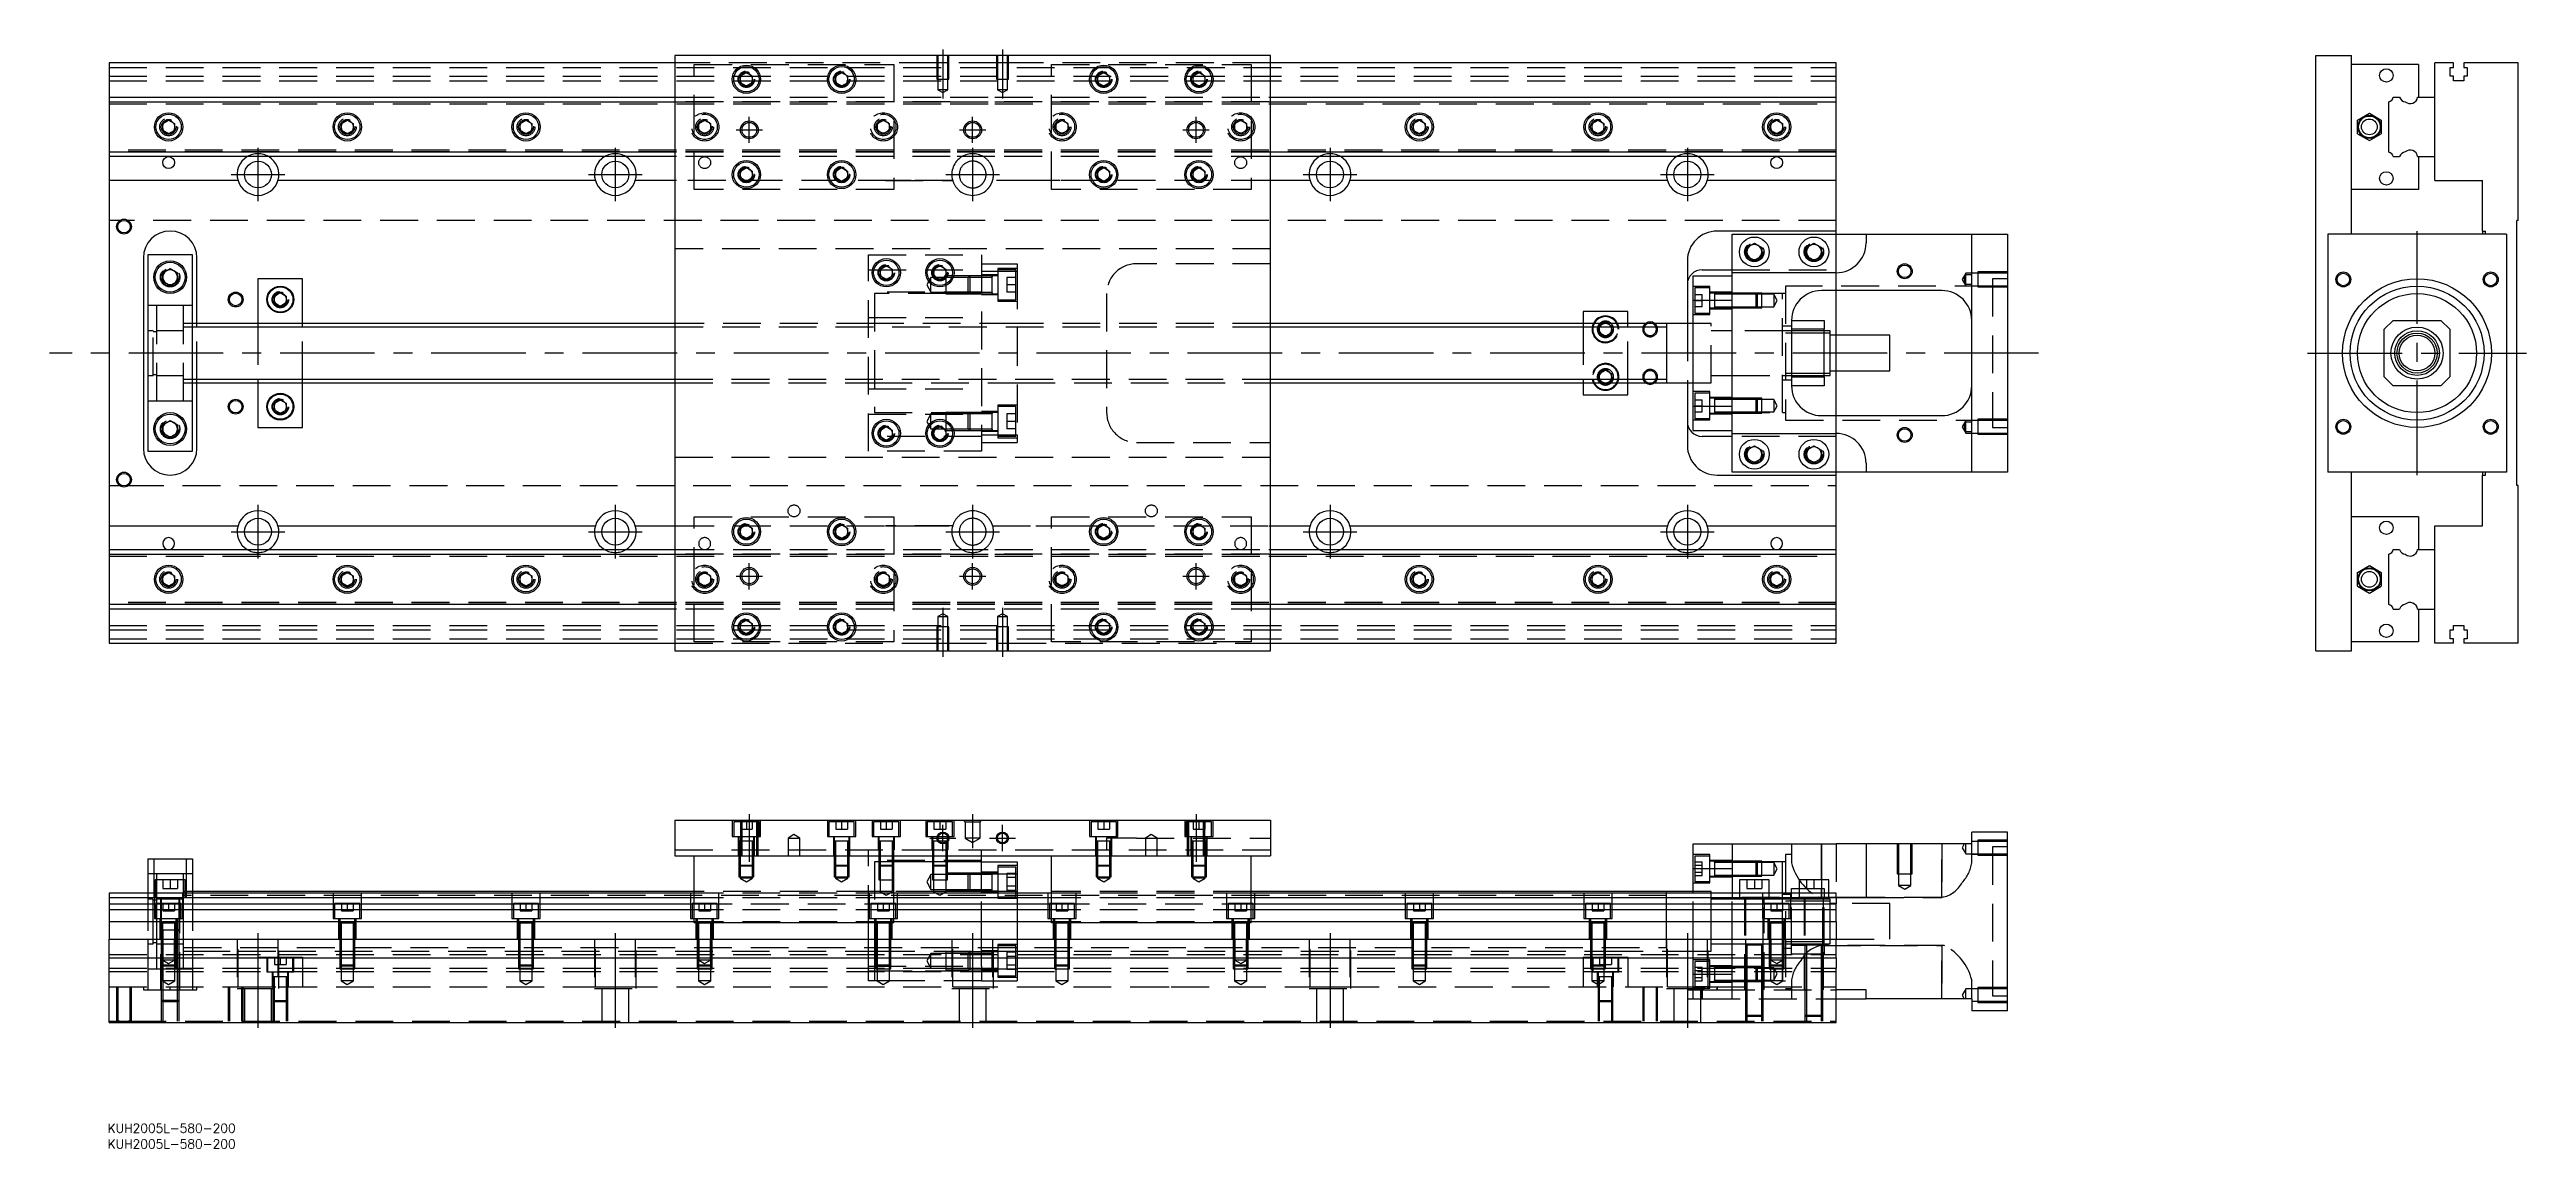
# Model space of a CAD drawing. Extents: x -20 to 812, y -267 to 102.
import ezdxf

# ---------------------------------------------------------------- set-up
doc = ezdxf.new("R2010")
doc.units = 0
doc.linetypes.add('CENTER', pattern=[50.8, 31.75, -6.35, 6.35, -6.35])
doc.linetypes.add('DASHED', pattern=[19.05, 12.7, -6.35])
doc.layers.get('0').update_dxf_attribs({"linetype": 'CONTINUOUS'})
doc.layers.add('CENTER', color=1, linetype='CENTER')
doc.styles.get("Standard").update_dxf_attribs({"font": 'txt.shx', "height": 3, "bigfont": 'bigfont.shx'})

# ---------------------------------------------------------------- blocks, each defined once
blk = doc.blocks.new('*U2')
at = {"color": 7, "linetype": 'CONTINUOUS'}
blk.add_text('KUH2005L-580-200', height=3, dxfattribs=at).set_placement((-0.47, -261.93))
blk = doc.blocks.new('*U3')
at = {"color": 7, "linetype": 'CONTINUOUS'}
blk.add_text('KUH2005L-580-200', height=3, dxfattribs=at).set_placement((-0.47, -267.23))

msp = doc.modelspace()

# ---------------------------------------------------------------- linework, layer by layer
at = {"color": 7, "linetype": 'CONTINUOUS'}
for p, q in [((390, 100), (190, 100)), ((190, 100), (190, -100)), ((390, -100), (390, 100)), ((741.04, -100), (741.04, 100)), ((741.04, 100), (753.04, 100)), ((753.04, 40), (753.04, 100)), ((0, 97.5), (0, 86)), ((190, 97.5), (0, 97.5)), ((212, 93.1547), (214, 94.309402)), ((212, 90.8453), (212, 93.1547)), ((214, 94.309402), (216, 93.1547)), ((216, 93.1547), (216, 90.8453)), ((244, 93.1547), (246, 94.309402)), ((244, 90.8453), (244, 93.1547)), ((246, 94.309402), (248, 93.1547)), ((248, 93.1547), (248, 90.8453)), ((332, 93.1547), (334, 94.309402)), ((332, 90.8453), (332, 93.1547)), ((334, 94.309402), (336, 93.1547)), ((336, 93.1547), (336, 90.8453)), ((364, 93.1547), (366, 94.309402)), ((364, 90.8453), (364, 93.1547)), ((366, 94.309402), (368, 93.1547)), ((368, 93.1547), (368, 90.8453)), ((580, 97.5), (390, 97.5)), ((580, 86), (580, 97.5)), ((775.54, 97), (753.04, 97)), ((775.54, 97), (775.54, 86)), ((781.04, 86), (781.04, 97.5)), ((787.34, 97.5), (781.04, 97.5)), ((786.19, 96), (787.34, 96)), ((786.19, 93), (786.19, 96)), ((787.34, 93), (786.19, 93)), ((787.34, 96), (787.34, 97.5)), ((787.34, 91.5), (787.34, 93)), ((790.74, 91.5), (787.34, 91.5)), ((790.74, 97.5), (790.74, 96)), ((809.04, 97.5), (790.74, 97.5)), ((790.74, 96), (791.89, 96)), ((790.74, 93), (790.74, 91.5)), ((791.89, 93), (790.74, 93)), ((791.89, 96), (791.89, 93)), ((809.04, 44.5), (809.04, 97.5)), ((0, 86), (0, 84.460392)), ((0, 86), (190, 86)), ((0, 84.460392), (0, 67.539608)), ((0, 84.460392), (190, 84.460392)), ((214, 89.690598), (212, 90.8453)), ((216, 90.8453), (214, 89.690598)), ((246, 89.690598), (244, 90.8453)), ((248, 90.8453), (246, 89.690598)), ((334, 89.690598), (332, 90.8453)), ((336, 90.8453), (334, 89.690598)), ((366, 89.690598), (364, 90.8453)), ((368, 90.8453), (366, 89.690598)), ((390, 86), (580, 86)), ((390, 84.460392), (580, 84.460392)), ((580, 84.460392), (580, 86)), ((580, 67.539608), (580, 84.460392)), ((765.54, 67.539608), (765.54, 84.460392)), ((767.079608, 86), (769.200392, 86)), ((775.221934, 86), (781.04, 86)), ((781.04, 66), (781.04, 86)), ((781.04, 66), (781.04, 86)), ((18, 77.1547), (20, 78.309402)), ((18, 74.8453), (18, 77.1547)), ((20, 78.309402), (22, 77.1547)), ((22, 77.1547), (22, 74.8453)), ((78, 77.1547), (80, 78.309402)), ((78, 74.8453), (78, 77.1547)), ((80, 78.309402), (82, 77.1547)), ((82, 77.1547), (82, 74.8453)), ((138, 77.1547), (140, 78.309402)), ((138, 74.8453), (138, 77.1547)), ((140, 78.309402), (142, 77.1547)), ((142, 77.1547), (142, 74.8453)), ((438, 77.1547), (440, 78.309402)), ((438, 74.8453), (438, 77.1547)), ((440, 78.309402), (442, 77.1547)), ((442, 77.1547), (442, 74.8453)), ((498, 77.1547), (500, 78.309402)), ((498, 74.8453), (498, 77.1547)), ((500, 78.309402), (502, 77.1547)), ((502, 77.1547), (502, 74.8453)), ((558, 77.1547), (560, 78.309402)), ((558, 74.8453), (558, 77.1547)), ((560, 78.309402), (562, 77.1547)), ((562, 77.1547), (562, 74.8453)), ((755.040002, 78.309401), (759.040002, 80.618802)), ((755.040002, 73.690599), (755.040002, 78.309401)), ((759.040002, 80.618802), (763.040002, 78.309401)), ((763.040002, 78.309401), (763.040002, 73.690599)), ((190, 67.539608), (0, 67.539608)), ((0, 67.539608), (0, 66)), ((20, 73.690598), (18, 74.8453)), ((22, 74.8453), (20, 73.690598)), ((80, 73.690598), (78, 74.8453)), ((82, 74.8453), (80, 73.690598)), ((140, 73.690598), (138, 74.8453)), ((142, 74.8453), (140, 73.690598)), ((580, 67.539608), (390, 67.539608)), ((440, 73.690598), (438, 74.8453)), ((442, 74.8453), (440, 73.690598)), ((500, 73.690598), (498, 74.8453)), ((502, 74.8453), (500, 73.690598)), ((560, 73.690598), (558, 74.8453)), ((562, 74.8453), (560, 73.690598)), ((580, 66), (580, 67.539608)), ((755.040002, 73.690599), (759.040002, 71.381198)), ((759.040002, 71.381198), (763.040002, 73.690599)), ((190, 66), (0, 66)), ((0, 66), (0, 58)), ((212, 61.1547), (214, 62.309402)), ((212, 58.8453), (212, 61.1547)), ((214, 57.690598), (212, 58.8453)), ((214, 62.309402), (216, 61.1547)), ((216, 58.8453), (214, 57.690598)), ((216, 61.1547), (216, 58.8453)), ((244, 61.1547), (246, 62.309402)), ((244, 58.8453), (244, 61.1547)), ((246, 57.690598), (244, 58.8453)), ((246, 62.309402), (248, 61.1547)), ((248, 58.8453), (246, 57.690598)), ((248, 61.1547), (248, 58.8453)), ((332, 61.1547), (334, 62.309402)), ((332, 58.8453), (332, 61.1547)), ((334, 57.690598), (332, 58.8453)), ((334, 62.309402), (336, 61.1547)), ((336, 58.8453), (334, 57.690598)), ((336, 61.1547), (336, 58.8453)), ((364, 61.1547), (366, 62.309402)), ((364, 58.8453), (364, 61.1547)), ((366, 57.690598), (364, 58.8453)), ((366, 62.309402), (368, 61.1547)), ((368, 58.8453), (366, 57.690598)), ((368, 61.1547), (368, 58.8453)), ((580, 66), (390, 66)), ((580, 58), (580, 66)), ((767.079608, 66), (769.200392, 66)), ((775.221934, 66), (781.04, 66)), ((775.54, 66), (775.54, 55)), ((781.04, 58), (781.04, 66)), ((43.291796, 58), (0, 58)), ((0, 58), (0, -58)), ((163.291796, 58), (56.708204, 58)), ((190, 58), (176.708204, 58)), ((403.291796, 58), (390, 58)), ((523.291796, 58), (416.708204, 58)), ((580, 58), (536.708204, 58)), ((580, 41), (580, 58)), ((775.54, 55), (753.04, 55)), ((781.04, 58), (797.04, 58)), ((797.04, 41), (797.04, 58)), ((809.04, 44.5), (808.54, 44.5)), ((808.54, -44.5), (808.54, 44.5)), ((580, 41), (540, 41)), ((545, 27), (545, 40)), ((545, 40), (590, 40)), ((550, 35.443376), (552.5, 36.886752)), ((550, 32.556624), (550, 35.443376)), ((552.5, 36.886752), (555, 35.443376)), ((555, 35.443376), (555, 32.556624)), ((570, 35.443376), (572.5, 36.886752)), ((570, 32.556624), (570, 35.443376)), ((572.5, 36.886752), (575, 35.443376)), ((575, 35.443376), (575, 32.556624)), ((580, 40), (580, 41)), ((590, 40), (590, 37)), ((590, 40), (625.5, 40)), ((625.5, -40), (625.5, 40)), ((625.5, 40), (637.5, 40)), ((637.5, 40), (637.5, -40)), ((745.04, 40), (745.04, -40)), ((805.04, 40), (745.04, 40)), ((797.04, 41), (798.04, 41)), ((797.04, 41), (797.04, 40)), ((798.04, 40), (798.04, 41)), ((805.04, 40), (805.04, -40)), ((11.5, 32), (11.5, -32)), ((28, 33), (13, 33)), ((13, 33), (13, -33)), ((18, 26.943376), (20.5, 28.386752)), ((18, 24.056624), (18, 26.943376)), ((20.5, 28.386752), (23, 26.943376)), ((23, 26.943376), (23, 24.056624)), ((28, -33), (28, 33)), ((29.5, 10), (29.5, 32)), ((50, 25), (50, 10)), ((65, 25), (50, 25)), ((65, 10), (65, 25)), ((259, 28.1547), (261, 29.309402)), ((259, 25.8453), (259, 28.1547)), ((261, 24.690598), (259, 25.8453)), ((261, 29.309402), (263, 28.1547)), ((263, 25.8453), (261, 24.690598)), ((263, 28.1547), (263, 25.8453)), ((277, 28.1547), (279, 29.309402)), ((277, 25.8453), (277, 28.1547)), ((279, 24.690598), (277, 25.8453)), ((279, 29.309402), (281, 28.1547)), ((281, 25.8453), (279, 24.690598)), ((281, 28.1547), (281, 25.8453)), ((296.5, 25.449674), (296.5, 25.949678)), ((530, 31), (530, 10)), ((532, 17.78342), (532, 26)), ((532, 26), (545, 26)), ((535, 28), (545, 28)), ((580, 27), (545, 27)), ((545, 17.78342), (545, 27)), ((552.5, 31.113248), (550, 32.556624)), ((555, 32.556624), (552.5, 31.113248)), ((572.5, 31.113248), (570, 32.556624)), ((575, 32.556624), (572.5, 31.113248)), ((20.5, 22.613248), (18, 24.056624)), ((23, 24.056624), (20.5, 22.613248)), ((55.5, 19.1547), (57.5, 20.309402)), ((55.5, 16.8453), (55.5, 19.1547)), ((57.5, 15.690598), (55.5, 16.8453)), ((57.5, 20.309402), (59.5, 19.1547)), ((59.5, 16.8453), (57.5, 15.690598)), ((59.5, 19.1547), (59.5, 16.8453)), ((296.5, 19.949668), (296.5, 20.449674)), ((532, 17.78342), (545, 17.78342)), ((532, -17.78342), (532, 17.78342)), ((545, -17.78342), (545, 17.78342)), ((545, -17.78342), (545, 17.78342)), ((615.5, 21), (575, 21)), ((580, 6), (580, 21)), ((190, 10), (28, 10)), ((523, 10), (390, 10)), ((495, 14), (495, 10)), ((510, 14), (495, 14)), ((501.964102, 10), (502.5, 10.309402)), ((502.5, 10.309402), (503.035898, 10)), ((510, 10), (510, 14)), ((523, 10.000006), (523, -10.000006)), ((532, 10), (523, 10)), ((565, 11), (576, 11)), ((565, 11), (565, -11)), ((576, 11), (576, 8)), ((767.04, 11), (764.04, 8)), ((767.04, 11), (783.04, 11)), ((786.04, 8), (783.04, 11)), ((565, 6.75), (563, 6.75)), ((576, 8), (565, 8)), ((576, 6.75), (565, 6.75)), ((576, -8), (576, 8)), ((578, 7.5), (576, 7.5)), ((578, 6.75), (576, 6.75)), ((578, -7.5), (578, 7.5)), ((598, 6), (578, 6)), ((598, -6), (598, 6)), ((764.04, -8), (764.04, 8)), ((786.04, 8), (786.04, -8)), ((563, -6.75), (565, -6.75)), ((565, -6.75), (576, -6.75)), ((565, -8), (576, -8)), ((576, -6.75), (578, -6.75)), ((576, -7.5), (578, -7.5)), ((576, -8), (576, -11)), ((578, -6), (598, -6)), ((580, -21), (580, -6)), ((764.04, -8), (767.04, -11)), ((783.04, -11), (786.04, -8)), ((28, -10), (190, -10)), ((29.5, -32), (29.5, -10)), ((50, -10), (50, -25)), ((55.5, -16.8453), (57.5, -15.690598)), ((57.5, -15.690598), (59.5, -16.8453)), ((65, -25), (65, -10)), ((390, -10), (523, -10)), ((495, -10), (495, -14)), ((495, -14), (510, -14)), ((502.5, -10.309402), (501.964102, -10)), ((503.035898, -10), (502.5, -10.309402)), ((510, -14), (510, -10)), ((523, -10), (532, -10)), ((530, -10), (530, -31)), ((576, -11), (565, -11)), ((783.04, -11), (767.04, -11)), ((18, -24.056624), (20.5, -22.613248)), ((18, -26.943376), (18, -24.056624)), ((20.5, -22.613248), (23, -24.056624)), ((23, -24.056624), (23, -26.943376)), ((55.5, -19.1547), (55.5, -16.8453)), ((57.5, -20.309402), (55.5, -19.1547)), ((59.5, -19.1547), (57.5, -20.309402)), ((59.5, -16.8453), (59.5, -19.1547)), ((259, -25.8453), (261, -24.690598)), ((261, -24.690598), (263, -25.8453)), ((277, -25.8453), (279, -24.690598)), ((279, -24.690598), (281, -25.8453)), ((532, -17.78342), (545, -17.78342)), ((532, -26), (532, -17.78342)), ((545, -27), (545, -17.78342)), ((575, -21), (615.5, -21)), ((13, -33), (28, -33)), ((20.5, -28.386752), (18, -26.943376)), ((23, -26.943376), (20.5, -28.386752)), ((50, -25), (65, -25)), ((259, -28.1547), (259, -25.8453)), ((261, -29.309402), (259, -28.1547)), ((263, -28.1547), (261, -29.309402)), ((263, -25.8453), (263, -28.1547)), ((277, -28.1547), (277, -25.8453)), ((279, -29.309402), (277, -28.1547)), ((281, -28.1547), (279, -29.309402)), ((281, -25.8453), (281, -28.1547)), ((296.5, -25.949678), (296.5, -25.94865)), ((532, -26), (545, -26)), ((545, -28), (535, -28)), ((545, -27), (580, -27)), ((545, -40), (545, -27)), ((550, -32.556624), (552.5, -31.113248)), ((550, -35.443376), (550, -32.556624)), ((552.5, -31.113248), (555, -32.556624)), ((555, -32.556624), (555, -35.443376)), ((570, -32.556624), (572.5, -31.113248)), ((570, -35.443376), (570, -32.556624)), ((572.5, -31.113248), (575, -32.556624)), ((575, -32.556624), (575, -35.443376)), ((540, -41), (580, -41)), ((590, -40), (545, -40)), ((552.5, -36.886752), (550, -35.443376)), ((555, -35.443376), (552.5, -36.886752)), ((572.5, -36.886752), (570, -35.443376)), ((575, -35.443376), (572.5, -36.886752)), ((580, -41), (580, -40)), ((580, -58), (580, -41)), ((590, -37), (590, -40)), ((625.5, -40), (590, -40)), ((637.5, -40), (625.5, -40)), ((805.04, -40), (745.04, -40)), ((753.04, -100), (753.04, -40)), ((797.04, -40), (797.04, -41)), ((797.04, -58), (797.04, -41)), ((797.04, -41), (798.04, -41)), ((798.04, -41), (798.04, -40)), ((809.04, -44.5), (808.54, -44.5)), ((809.04, -97.5), (809.04, -44.5)), ((0, -58), (0, -66)), ((0, -58), (43.291796, -58)), ((56.708204, -58), (163.291796, -58)), ((176.708204, -58), (190, -58)), ((212, -58.8453), (214, -57.690598)), ((214, -57.690598), (216, -58.8453)), ((244, -58.8453), (246, -57.690598)), ((246, -57.690598), (248, -58.8453)), ((332, -58.8453), (334, -57.690598)), ((334, -57.690598), (336, -58.8453)), ((364, -58.8453), (366, -57.690598)), ((366, -57.690598), (368, -58.8453)), ((390, -58), (403.291796, -58)), ((416.708204, -58), (523.291796, -58)), ((536.708204, -58), (580, -58)), ((580, -66), (580, -58)), ((775.54, -55), (753.04, -55)), ((775.54, -55), (775.54, -66)), ((781.04, -66), (781.04, -58)), ((781.04, -58), (797.04, -58)), ((0, -66), (0, -67.539608)), ((0, -66), (190, -66)), ((212, -61.1547), (212, -58.8453)), ((214, -62.309402), (212, -61.1547)), ((216, -61.1547), (214, -62.309402)), ((216, -58.8453), (216, -61.1547)), ((244, -61.1547), (244, -58.8453)), ((246, -62.309402), (244, -61.1547)), ((248, -61.1547), (246, -62.309402)), ((248, -58.8453), (248, -61.1547)), ((332, -61.1547), (332, -58.8453)), ((334, -62.309402), (332, -61.1547)), ((336, -61.1547), (334, -62.309402)), ((336, -58.8453), (336, -61.1547)), ((364, -61.1547), (364, -58.8453)), ((366, -62.309402), (364, -61.1547)), ((368, -61.1547), (366, -62.309402)), ((368, -58.8453), (368, -61.1547)), ((390, -66), (580, -66)), ((580, -67.539608), (580, -66)), ((767.079608, -66), (769.200392, -66)), ((775.221934, -66), (781.04, -66)), ((781.04, -86), (781.04, -66)), ((781.04, -86), (781.04, -66)), ((0, -67.539608), (190, -67.539608)), ((0, -67.539608), (0, -84.460392)), ((18, -74.8453), (20, -73.690598)), ((18, -77.1547), (18, -74.8453)), ((20, -73.690598), (22, -74.8453)), ((22, -74.8453), (22, -77.1547)), ((78, -74.8453), (80, -73.690598)), ((78, -77.1547), (78, -74.8453)), ((80, -73.690598), (82, -74.8453)), ((82, -74.8453), (82, -77.1547)), ((138, -74.8453), (140, -73.690598)), ((138, -77.1547), (138, -74.8453)), ((140, -73.690598), (142, -74.8453)), ((142, -74.8453), (142, -77.1547)), ((390, -67.539608), (580, -67.539608)), ((438, -74.8453), (440, -73.690598)), ((438, -77.1547), (438, -74.8453)), ((440, -73.690598), (442, -74.8453)), ((442, -74.8453), (442, -77.1547)), ((498, -74.8453), (500, -73.690598)), ((498, -77.1547), (498, -74.8453)), ((500, -73.690598), (502, -74.8453)), ((502, -74.8453), (502, -77.1547)), ((558, -74.8453), (560, -73.690598)), ((558, -77.1547), (558, -74.8453)), ((560, -73.690598), (562, -74.8453)), ((562, -74.8453), (562, -77.1547)), ((580, -84.460392), (580, -67.539608)), ((755.040002, -73.690599), (759.040002, -71.381198)), ((755.040002, -78.309401), (755.040002, -73.690599)), ((759.040002, -71.381198), (763.040002, -73.690599)), ((763.040002, -73.690599), (763.040002, -78.309401)), ((765.54, -84.460392), (765.54, -67.539608)), ((20, -78.309402), (18, -77.1547)), ((22, -77.1547), (20, -78.309402)), ((80, -78.309402), (78, -77.1547)), ((82, -77.1547), (80, -78.309402)), ((140, -78.309402), (138, -77.1547)), ((142, -77.1547), (140, -78.309402)), ((440, -78.309402), (438, -77.1547)), ((442, -77.1547), (440, -78.309402)), ((500, -78.309402), (498, -77.1547)), ((502, -77.1547), (500, -78.309402)), ((560, -78.309402), (558, -77.1547)), ((562, -77.1547), (560, -78.309402)), ((755.040002, -78.309401), (759.040002, -80.618802)), ((759.040002, -80.618802), (763.040002, -78.309401)), ((190, -84.460392), (0, -84.460392)), ((0, -84.460392), (0, -86)), ((190, -86), (0, -86)), ((0, -86), (0, -97.5)), ((212, -90.8453), (214, -89.690598)), ((212, -93.1547), (212, -90.8453)), ((214, -89.690598), (216, -90.8453)), ((216, -90.8453), (216, -93.1547)), ((244, -90.8453), (246, -89.690598)), ((244, -93.1547), (244, -90.8453)), ((246, -89.690598), (248, -90.8453)), ((248, -90.8453), (248, -93.1547)), ((332, -90.8453), (334, -89.690598)), ((332, -93.1547), (332, -90.8453)), ((334, -89.690598), (336, -90.8453)), ((336, -90.8453), (336, -93.1547)), ((364, -90.8453), (366, -89.690598)), ((364, -93.1547), (364, -90.8453)), ((366, -89.690598), (368, -90.8453)), ((368, -90.8453), (368, -93.1547)), ((580, -84.460392), (390, -84.460392)), ((580, -86), (390, -86)), ((580, -86), (580, -84.460392)), ((580, -97.5), (580, -86)), ((767.079608, -86), (769.200392, -86)), ((775.221934, -86), (781.04, -86)), ((775.54, -86), (775.54, -97)), ((781.04, -97.5), (781.04, -86)), ((0, -97.5), (190, -97.5)), ((214, -94.309402), (212, -93.1547)), ((216, -93.1547), (214, -94.309402)), ((246, -94.309402), (244, -93.1547)), ((248, -93.1547), (246, -94.309402)), ((334, -94.309402), (332, -93.1547)), ((336, -93.1547), (334, -94.309402)), ((366, -94.309402), (364, -93.1547)), ((368, -93.1547), (366, -94.309402)), ((390, -97.5), (580, -97.5)), ((775.54, -97), (753.04, -97)), ((787.34, -97.5), (781.04, -97.5)), ((786.19, -93), (787.34, -93)), ((786.19, -96), (786.19, -93)), ((787.34, -96), (786.19, -96)), ((787.34, -91.5), (790.74, -91.5)), ((787.34, -93), (787.34, -91.5)), ((787.34, -97.5), (787.34, -96)), ((790.74, -91.5), (790.74, -93)), ((790.74, -93), (791.89, -93)), ((790.74, -96), (790.74, -97.5)), ((791.89, -96), (790.74, -96)), ((809.04, -97.5), (790.74, -97.5)), ((791.89, -93), (791.89, -96)), ((190, -100), (390, -100)), ((741.04, -100), (753.04, -100)), ((190, -156.93), (190, -168.93)), ((190, -156.93), (390, -156.93)), ((390, -156.93), (390, -168.93)), ((278.770162, -164.03), (278.32967, -164.03)), ((281.500006, -164.03), (281.229838, -164.03)), ((532, -173.14658), (532, -164.93)), ((532, -164.93), (545, -164.93)), ((545, -164.93), (580, -164.93)), ((545, -164.93), (545, -181.43)), ((590, -164.93), (580, -164.93)), ((590, -164.93), (590, -182.93)), ((625.5, -164.93), (590, -164.93)), ((625.5, -164.93), (625.5, -160.93)), ((637.5, -160.93), (625.5, -160.93)), ((637.5, -220.93), (637.5, -160.93)), ((13, -169.93), (28, -169.93)), ((13, -169.93), (13, -181.43)), ((28, -169.93), (28, -181.43)), ((190, -168.93), (390, -168.93)), ((196.5, -191.43), (196.5, -168.93)), ((263.5, -191.43), (263.5, -168.93)), ((293, -181.43), (293, -168.93)), ((293, -170.93), (305, -170.93)), ((305, -170.93), (305, -181.43)), ((316.5, -191.43), (316.5, -168.93)), ((383.5, -191.43), (383.5, -168.93)), ((532, -173.14658), (545, -173.14658)), ((532, -181.43), (532, -173.14658)), ((539.1, -170.752326), (539.1, -170.753182)), ((539.1, -173.1023), (539.1, -173.38317)), ((0, -181.43), (0, -182.969608)), ((196.5, -181.43), (0, -181.43)), ((196.5, -182.969608), (0, -182.969608)), ((0, -182.969608), (0, -185.090392)), ((196.5, -180.93), (28, -180.93)), ((316.5, -181.43), (263.5, -181.43)), ((316.5, -182.969608), (263.5, -182.969608)), ((523, -180.93), (383.5, -180.93)), ((580, -181.43), (383.5, -181.43)), ((580, -182.969608), (383.5, -182.969608)), ((523, -180.93), (522.995, -180.93)), ((523, -180.930502), (523, -180.93)), ((523.005, -180.93), (523, -180.93)), ((532, -180.93), (523, -180.93)), ((523, -181.43), (523, -180.93)), ((539.1, -175.019328), (539.1, -175.752336)), ((557.5, -176.93), (547.5, -176.93)), ((547.5, -176.93), (547.5, -181.43)), ((557.5, -181.43), (557.5, -176.93)), ((577.5, -176.93), (567.5, -176.93)), ((567.5, -176.93), (567.5, -181.43)), ((577.5, -181.43), (577.5, -176.93)), ((580, -182.969608), (580, -181.43)), ((590, -182.93), (580, -182.93)), ((580, -182.969608), (580, -185.090392)), ((0, -185.090392), (196.5, -185.090392)), ((0, -185.090392), (0, -187.000532)), ((196.5, -187.000532), (0, -187.000532)), ((0, -187.000532), (0, -191.111934)), ((0, -191.111934), (0, -196.93)), ((196.5, -191.111934), (0, -191.111934)), ((263.5, -185.090392), (316.5, -185.090392)), ((316.5, -187.000532), (263.5, -187.000532)), ((316.5, -191.111934), (263.5, -191.111934)), ((383.5, -185.090392), (580, -185.090392)), ((580, -187.000532), (383.5, -187.000532)), ((580, -191.111934), (383.5, -191.111934)), ((580, -187.000532), (580, -185.090392)), ((580, -191.111934), (580, -187.000532)), ((580, -191.111934), (580, -196.93)), ((0, -196.93), (580, -196.93)), ((0, -203.23), (0, -196.93)), ((17.9, -193.93), (17.499994, -193.93)), ((22.5, -193.93), (22.1, -193.93)), ((23.500006, -193.93), (22.5, -193.93)), ((263.5, -191.43), (196.5, -191.43)), ((383.5, -191.43), (316.5, -191.43)), ((580, -203.23), (580, -196.93)), ((0, -203.23), (580, -203.23)), ((0, -206.63), (0, -203.23)), ((0, -224.93), (0, -206.63)), ((296.5, -204.019994), (296.5, -203.23)), ((296.5, -207.180006), (296.5, -206.63)), ((304.5, -199.68), (305, -199.68)), ((539.1, -206.107664), (539.1, -206.50767)), ((539.1, -206.50767), (539.1, -206.63)), ((580, -203.23), (580, -206.63)), ((580, -224.93), (580, -206.63)), ((539.1, -208.465624), (539.1, -208.749714)), ((539.1, -210.70767), (539.1, -211.107674)), ((590, -213.93), (580, -213.93)), ((590, -216.93), (590, -213.93)), ((580, -216.93), (590, -216.93)), ((625.5, -216.93), (590, -216.93)), ((625.5, -216.93), (625.5, -220.93)), ((637.5, -220.93), (625.5, -220.93)), ((0, -224.93), (580, -224.93))]:
    msp.add_line(p, q, dxfattribs=at)
at = {"color": 3, "linetype": 'DASHED'}
for p, q in [((278.000006, 100), (278.000006, 92)), ((278.35, 100), (278.35, 92)), ((281.65, 92), (281.65, 100)), ((281.999994, 92), (281.999994, 100)), ((298.000006, 100), (298.000006, 92)), ((298.35, 100), (298.35, 92)), ((301.65, 92), (301.65, 100)), ((301.999994, 92), (301.999994, 100)), ((0, 96), (580, 96)), ((0, 93), (580, 93)), ((0, 91.5), (580, 91.5)), ((278.000006, 97.5), (190, 97.5)), ((196.5, 55), (196.5, 97)), ((196.5, 97), (263.5, 97)), ((263.5, 97), (263.5, 55)), ((281.999994, 97.5), (278.000006, 97.5)), ((278.000006, 92), (281.999994, 92)), ((278.35, 92), (278.35, 88.5)), ((281.65, 88.5), (281.65, 92)), ((298.000006, 97.5), (281.999994, 97.5)), ((301.999994, 97.5), (298.000006, 97.5)), ((298.000006, 92), (301.999994, 92)), ((298.35, 92), (298.35, 88.5)), ((301.65, 88.5), (301.65, 92)), ((390, 97.5), (301.999994, 97.5)), ((316.5, 97), (383.5, 97)), ((316.5, 55), (316.5, 97)), ((331.5, 92), (331.518502, 92.303588)), ((363.5, 92), (363.512884, 92.253488)), ((383.5, 97), (383.5, 55)), ((0, 84.403994), (190.5, 84.403994)), ((0, 83.8), (190.5, 83.8)), ((190, 86), (190.5, 86)), ((190, 84.460392), (190.5, 84.460392)), ((190.5, 86), (282.5, 86)), ((190.5, 84.460392), (282.5, 84.460392)), ((282.5, 84.403994), (190.5, 84.403994)), ((190.5, 83.8), (282.5, 83.8)), ((281.65, 88.5), (278.35, 88.5)), ((278.35, 88.5), (280, 87.547372)), ((280, 87.547372), (281.65, 88.5)), ((282.5, 86), (297.5, 86)), ((282.5, 84.460392), (297.5, 84.460392)), ((282.5, 84.403994), (297.5, 84.403994)), ((282.5, 83.8), (297.5, 83.8)), ((297.5, 86), (389.5, 86)), ((297.5, 84.460392), (389.5, 84.460392)), ((389.5, 84.403994), (297.5, 84.403994)), ((297.5, 83.8), (389.5, 83.8)), ((301.65, 88.5), (298.35, 88.5)), ((298.35, 88.5), (300, 87.547372)), ((300, 87.547372), (301.65, 88.5)), ((389.5, 86), (390, 86)), ((389.5, 84.460392), (390, 84.460392)), ((389.5, 84.403994), (580, 84.403994)), ((389.5, 83.8), (580, 83.8)), ((22.483582, 76.286038), (22.5, 76)), ((82.483582, 76.286038), (82.5, 76)), ((142.483582, 76.286038), (142.5, 76)), ((198, 77.1547), (200, 78.309402)), ((198, 74.8453), (198, 77.1547)), ((200, 78.309402), (202, 77.1547)), ((202, 77.1547), (202, 74.8453)), ((202.483582, 76.286038), (202.5, 76)), ((258, 77.1547), (260, 78.309402)), ((258, 74.8453), (258, 77.1547)), ((260, 78.309402), (262, 77.1547)), ((262, 77.1547), (262, 74.8453)), ((262.483582, 76.286038), (262.5, 76)), ((317.5, 76), (317.534018, 76.411016)), ((318, 77.1547), (320, 78.309402)), ((318, 74.8453), (318, 77.1547)), ((320, 78.309402), (322, 77.1547)), ((322, 77.1547), (322, 74.8453)), ((377.5, 76), (377.534018, 76.411016)), ((378, 77.1547), (380, 78.309402)), ((378, 74.8453), (378, 77.1547)), ((380, 78.309402), (382, 77.1547)), ((382, 77.1547), (382, 74.8453)), ((442.483582, 76.286038), (442.5, 76)), ((502.483582, 76.286038), (502.5, 76)), ((557.5, 76), (557.534018, 76.411016)), ((190.5, 68.2), (0, 68.2)), ((190.5, 67.596006), (0, 67.596006)), ((190.5, 67.539608), (190, 67.539608)), ((282.5, 68.2), (190.5, 68.2)), ((282.5, 67.596006), (190.5, 67.596006)), ((282.5, 67.539608), (190.5, 67.539608)), ((200, 73.690598), (198, 74.8453)), ((202, 74.8453), (200, 73.690598)), ((260, 73.690598), (258, 74.8453)), ((262, 74.8453), (260, 73.690598)), ((297.5, 68.2), (282.5, 68.2)), ((297.5, 67.596006), (282.5, 67.596006)), ((297.5, 67.539608), (282.5, 67.539608)), ((389.5, 68.2), (297.5, 68.2)), ((389.5, 67.596006), (297.5, 67.596006)), ((389.5, 67.539608), (297.5, 67.539608)), ((320, 73.690598), (318, 74.8453)), ((322, 74.8453), (320, 73.690598)), ((380, 73.690598), (378, 74.8453)), ((382, 74.8453), (380, 73.690598)), ((580, 68.2), (389.5, 68.2)), ((580, 67.596006), (389.5, 67.596006)), ((390, 67.539608), (389.5, 67.539608)), ((190.5, 66), (190, 66)), ((282.5, 66), (190.5, 66)), ((216.483582, 60.286038), (216.5, 60)), ((248.483582, 60.286038), (248.5, 60)), ((297.5, 66), (282.5, 66)), ((389.5, 66), (297.5, 66)), ((331.5, 60), (331.518502, 60.303588)), ((363.5, 60), (363.512884, 60.253488)), ((390, 66), (389.5, 66)), ((190.5, 58), (190, 58)), ((283.291796, 58), (190.5, 58)), ((263.5, 55), (196.5, 55)), ((245.464102, 58), (245.359688, 58)), ((246.640312, 58), (246.535898, 58)), ((261.25, 58), (260.691578, 58)), ((260.691578, 58), (283.291796, 58)), ((263.112542, 58), (261.25, 58)), ((263.5, 58), (263.112542, 58)), ((264.359688, 58), (263.5, 58)), ((265.535898, 58), (264.464102, 58)), ((266.5, 58), (265.640312, 58)), ((266.887458, 58), (266.5, 58)), ((268.75, 58), (266.887458, 58)), ((269.308422, 58), (268.75, 58)), ((283.291796, 58), (269.308422, 58)), ((310.691578, 58), (296.708204, 58)), ((311.25, 58), (310.691578, 58)), ((313.112542, 58), (311.25, 58)), ((313.5, 58), (313.112542, 58)), ((314.359688, 58), (313.5, 58)), ((314.464102, 58), (314.359688, 58)), ((315.535898, 58), (314.464102, 58)), ((315.640312, 58), (315.535898, 58)), ((316.5, 58), (315.640312, 58)), ((316.887458, 58), (316.5, 58)), ((383.5, 55), (316.5, 55)), ((318.75, 58), (316.887458, 58)), ((319.308422, 58), (318.75, 58)), ((389.5, 58), (319.308422, 58)), ((390, 58), (389.5, 58)), ((4.359688, 44.5), (0, 44.5)), ((580, 44.5), (5.640312, 44.5)), ((390, 35), (190, 35)), ((549.5, 34), (549.520026, 34.346056)), ((569.5, 34), (569.520026, 34.346056)), ((580, 28), (580, 40)), ((23.477798, 25.864306), (23.5, 25.5)), ((255, 33), (293, 33)), ((255, -33), (255, 33)), ((255, 28), (293, 28)), ((258.5, 27), (258.518502, 27.303588)), ((276, 25.449674), (274.556624, 22.949674)), ((276, 20.449674), (276, 25.449674)), ((277.583494, 25.449674), (276, 25.449674)), ((277.59475, 25.439464), (277.583494, 25.449674)), ((280.416436, 25.449674), (277.583494, 25.449674)), ((280.416506, 25.449674), (280.32061, 25.367214)), ((281, 25.449674), (280.416436, 25.449674)), ((281.268656, 25.949668), (281, 25.949668)), ((281, 25.8453), (281, 25.5)), ((281, 25.5), (281, 25.112542)), ((288.49998, 25.449674), (281, 25.449674)), ((281, 25.112542), (281, 23.25)), ((281.541516, 25.949668), (281.268656, 25.949668)), ((281.483582, 27.286038), (281.5, 27)), ((283.118168, 25.949668), (281.541516, 25.949668)), ((283.632418, 25.949668), (283.118168, 25.949668)), ((288.99998, 25.949668), (283.632418, 25.949668)), ((289, 25.949674), (288.5, 25.449674)), ((288.5, 20.449674), (288.5, 25.449674)), ((293, 25.449674), (288.5, 25.449674)), ((293, 25.949668), (288.999994, 25.949668)), ((289, 25.949674), (289, 19.949674)), ((293, 25.949674), (289, 25.949674)), ((293, 33), (293, -33)), ((293, 30), (305, 30)), ((293, 27.495454), (305, 27.495454)), ((298.5, 26.249674), (293, 26.249674)), ((296.505, 25.949674), (293.00002, 25.949674)), ((296.5, 25.449674), (293.00002, 25.449674)), ((298.5, 25.949674), (296.495, 25.949674)), ((296.5, 25.599876), (296.5, 25.949674)), ((296.5, 25.949674), (296.5, 25.599876)), ((296.5, 20.29947), (296.5, 25.599876)), ((298.5, 28.449674), (298.5, 17.449674)), ((305, 28.449674), (298.5, 28.449674)), ((304.5, 27.949674), (298.5, 27.949674)), ((301.5, 25.449674), (301.5, 22.949674)), ((304.5, 25.449674), (301.5, 25.449674)), ((304.5, 17.949674), (304.5, 27.949674)), ((305, 30), (305, 27.495454)), ((305, 27.495454), (305, -27.495454)), ((390, 30), (345, 30)), ((545, 28), (580, 28)), ((545, 17.78342), (545, 26)), ((580, 27), (580, 28)), ((580, 21), (580, 27)), ((623.5, 26.848738), (622.287564, 24.748738)), ((623.016436, 24.911344), (623.060666, 25.226886)), ((623.060666, 25.226886), (623.163852, 25.611128)), ((623.163852, 25.611128), (623.302956, 25.985522)), ((623.302956, 25.985522), (623.5, 26.435254)), ((623.5, 26.435254), (623.5, 26.848738)), ((627.5, 26.848738), (623.5, 26.848738)), ((623.5, 23.06222), (623.5, 26.435794)), ((623.5, 26.435254), (625.5, 26.435254)), ((627.5, 27.248732), (627.5, 22.248742)), ((637.5, 27.248732), (627.5, 27.248732)), ((637.5, 26.848738), (627.5, 26.848738)), ((632.5, 25), (632.5, -25)), ((637.5, 25), (632.5, 25)), ((55, 18), (55.012884, 18.253488)), ((293, 20.5), (255, 20.5)), ((257, 20), (257, -20)), ((281, 20), (257, 20)), ((274.556624, 22.949674), (276, 20.449674)), ((276, 20.449674), (281, 20.449674)), ((281, 23.25), (281, 22.691578)), ((281, 22.691578), (281, 19.949678)), ((281, 20.449674), (288.49998, 20.449674)), ((288.949674, 20), (281, 20)), ((281, 19.949678), (288.99998, 19.949678)), ((288.5, 20.449674), (293, 20.449674)), ((288.5, 20.449674), (289, 19.949674)), ((293, 20), (288.949674, 20)), ((288.999994, 19.949678), (293, 19.949678)), ((289, 19.949674), (293, 19.949674)), ((293, 19.649674), (298.5, 19.649674)), ((293.00002, 20.449674), (296.5, 20.449674)), ((293.00002, 19.949674), (296.505, 19.949674)), ((296.495, 19.949674), (298.5, 19.949674)), ((296.5, 19.949674), (296.5, 20.29947)), ((296.5, 20.29947), (296.5, 19.949674)), ((298.5, 17.949674), (304.5, 17.949674)), ((298.5, 17.449674), (305, 17.449674)), ((301.5, 22.949674), (301.5, 20.449674)), ((304.5, 22.949674), (301.5, 22.949674)), ((304.5, 20.449674), (301.5, 20.449674)), ((335, 20), (335, -20)), ((537.5, 22.42767), (532, 22.42767)), ((532.5, 21.92767), (532.5, 13.42767)), ((537.5, 21.92767), (532.5, 21.92767)), ((532.5, 19.67767), (535, 19.67767)), ((532.5, 17.67767), (535, 17.67767)), ((535, 17.67767), (535, 19.67767)), ((535, 15.67767), (535, 17.67767)), ((537.5, 12.92767), (537.5, 22.42767)), ((545, 20.42767), (537.5, 20.42767)), ((539.1, 20.17767), (537.5, 20.17767)), ((539.1, 20.17767), (539.095, 20.17767)), ((539.1, 20.17767), (539.1, 19.92022)), ((539.105, 20.17767), (539.1, 20.17767)), ((544.99998, 20.17767), (539.1, 20.17767)), ((539.1, 19.92022), (539.1, 15.435068)), ((544.99998, 19.77767), (539.1, 19.77767)), ((553.1, 20.17767), (545, 20.17767)), ((553.1, 20.177664), (545, 20.177664)), ((562, 20), (545, 20)), ((553.5, 19.77767), (545, 19.77767)), ((553.1, 15.17767), (553.1, 20.17767)), ((553.5, 19.77767), (553.1, 20.17767)), ((555, 20.177664), (553.10002, 20.177664)), ((553.5, 19.77767), (553.5, 15.57767)), ((555, 19.77767), (553.50002, 19.77767)), ((555, 15.177674), (555, 20.177664)), ((559, 19.77767), (555, 19.77767)), ((559, 19.77767), (559, 15.57767)), ((560.212436, 17.67767), (559, 19.77767)), ((559, 15.57767), (560.212436, 17.67767)), ((562, -20), (562, 20)), ((563, 20), (562, 20)), ((563, 22.5), (563, -22.5)), ((632.5, 22.5), (563, 22.5)), ((622.287564, 24.748738), (623.5, 22.648738)), ((623.5, 22.648738), (623.5, 23.06222)), ((625.5, 23.06222), (623.5, 23.06222)), ((623.5, 22.648738), (627.5, 22.648738)), ((627.5, 22.648738), (637.5, 22.648738)), ((627.5, 22.248742), (637.5, 22.248742)), ((16, 16), (13, 16)), ((16, -16), (16, 16)), ((25, 16), (16, 16)), ((25, -16), (25, 16)), ((28, 16), (25, 16)), ((28, 10), (25, 10)), ((28, 8.75), (25, 8.75)), ((29.5, 8.75), (29.5, 10)), ((29.5, -8.75), (29.5, 8.75)), ((50, 10), (50, 8.75)), ((50, 8.75), (50, -8.75)), ((65, 8.75), (65, 10)), ((65, -8.75), (65, 8.75)), ((257, 10), (190, 10)), ((390, 8.75), (190, 8.75)), ((255, 12), (293, 12)), ((305, 10), (257, 10)), ((390, 10), (305, 10)), ((495, 10), (495, 8.75)), ((495, 8.75), (495, -8.75)), ((500.5, 9.1547), (501.964102, 10)), ((500.5, 8.75), (500.5, 9.1547)), ((500.5, 6.8453), (500.5, 8.75)), ((503.035898, 10), (504.5, 9.1547)), ((504.5, 9.1547), (504.5, 8.75)), ((504.5, 8.75), (504.5, 6.8453)), ((510, 8.75), (510, 10)), ((510, -8.75), (510, 8.75)), ((523, 10), (522.995, 10)), ((523.005, 10), (523, 10)), ((530, 10), (530, -10)), ((532, 12.92767), (537.5, 12.92767)), ((538, 10), (532, 10)), ((532.5, 15.67767), (535, 15.67767)), ((532.5, 13.42767), (537.5, 13.42767)), ((537.5, 15.17767), (539.1, 15.17767)), ((537.5, 14.92767), (545, 14.92767)), ((538, -10), (538, 10)), ((539.095, 15.17767), (539.1, 15.17767)), ((539.1, 15.57767), (544.99998, 15.57767)), ((539.1, 15.435068), (539.1, 15.17767)), ((539.1, 15.17767), (539.105, 15.17767)), ((539.1, 15.17767), (544.99998, 15.17767)), ((545, 15.57767), (553.5, 15.57767)), ((545, 15.177674), (553.1, 15.177674)), ((545, 15.17767), (553.1, 15.17767)), ((553.1, 15.17767), (553.5, 15.57767)), ((553.10002, 15.177674), (555, 15.177674)), ((553.50002, 15.57767), (555, 15.57767)), ((555, 15.57767), (559, 15.57767)), ((565, 9), (562, 9)), ((14.85, 7.5), (13, 7.5)), ((14.85, -7.5), (14.85, 7.5)), ((16, 7.15), (14.85, 7.15)), ((25, 7.5), (16, 7.5)), ((500, 8), (500.018502, 8.303588)), ((502.5, 5.690598), (500.5, 6.8453)), ((504.5, 6.8453), (502.5, 5.690598)), ((545, 7.5), (538, 7.5)), ((562, 7.5), (545, 7.5)), ((563, 7.5), (562, 7.5)), ((563, 7.5), (562.995, 7.5)), ((565, 7.5), (563, 7.5)), ((563.005, 7.5), (563, 7.5)), ((576, 7.5), (565, 7.5)), ((580, -6), (580, 6)), ((13, -7.5), (14.85, -7.5)), ((14.85, -7.15), (16, -7.15)), ((16, -7.5), (25, -7.5)), ((500, -8), (500.018502, -7.696412)), ((500.5, -6.8453), (502.5, -5.690598)), ((500.5, -8.75), (500.5, -6.8453)), ((502.5, -5.690598), (504.5, -6.8453)), ((504.5, -6.8453), (504.5, -8.75)), ((538, -7.5), (545, -7.5)), ((545, -7.5), (562, -7.5)), ((562, -7.5), (563, -7.5)), ((562.995, -7.5), (563, -7.5)), ((563, -7.5), (565, -7.5)), ((563, -7.5), (563.005, -7.5)), ((565, -7.5), (576, -7.5)), ((13, -16), (16, -16)), ((16, -16), (25, -16)), ((25, -8.75), (28, -8.75)), ((25, -10), (28, -10)), ((25, -16), (28, -16)), ((29.5, -10), (29.5, -8.75)), ((50, -8.75), (50, -10)), ((65, -10), (65, -8.75)), ((190, -8.75), (390, -8.75)), ((190, -10), (257, -10)), ((255, -12), (293, -12)), ((257, -10), (305, -10)), ((305, -10), (390, -10)), ((495, -8.75), (495, -10)), ((500.5, -9.1547), (500.5, -8.75)), ((501.964102, -10), (500.5, -9.1547)), ((504.5, -9.1547), (503.035898, -10)), ((504.5, -8.75), (504.5, -9.1547)), ((510, -10), (510, -8.75)), ((522.995, -10), (523, -10)), ((523, -10), (523.005, -10)), ((532, -10), (538, -10)), ((537.5, -12.92767), (532, -12.92767)), ((532.5, -13.42767), (532.5, -21.92767)), ((537.5, -13.42767), (532.5, -13.42767)), ((532.5, -15.67767), (535, -15.67767)), ((535, -17.67767), (535, -15.67767)), ((537.5, -22.42767), (537.5, -12.92767)), ((545, -14.92767), (537.5, -14.92767)), ((539.1, -15.17767), (537.5, -15.17767)), ((539.1, -15.17767), (539.095, -15.17767)), ((539.1, -15.17767), (539.1, -15.435118)), ((544.99998, -15.17767), (539.1, -15.17767)), ((539.105, -15.17767), (539.1, -15.17767)), ((539.1, -15.435118), (539.1, -19.920272)), ((544.99998, -15.57767), (539.1, -15.57767)), ((553.1, -15.17767), (545, -15.17767)), ((553.1, -15.177674), (545, -15.177674)), ((553.5, -15.57767), (545, -15.57767)), ((553.1, -20.17767), (553.1, -15.17767)), ((553.5, -15.57767), (553.1, -15.17767)), ((555, -15.177674), (553.10002, -15.177674)), ((553.5, -15.57767), (553.5, -19.77767)), ((555, -15.57767), (553.50002, -15.57767)), ((555, -20.177664), (555, -15.177674)), ((559, -15.57767), (555, -15.57767)), ((559, -15.57767), (559, -19.77767)), ((560.212436, -17.67767), (559, -15.57767)), ((562, -9), (565, -9)), ((55, -18), (55.012884, -17.746512)), ((255, -20.5), (293, -20.5)), ((257, -20), (281, -20)), ((276, -20.449674), (274.556624, -22.949674)), ((274.556624, -22.949674), (276, -25.449674)), ((276, -25.449674), (276, -20.449674)), ((281, -20.449674), (276, -20.449674)), ((281, -19.949678), (281, -22.691578)), ((288.99998, -19.949678), (281, -19.949678)), ((281, -20), (288.949674, -20)), ((288.49998, -20.449674), (281, -20.449674)), ((281, -22.691578), (281, -23.25)), ((281, -23.25), (281, -25.112542)), ((289, -19.949674), (288.5, -20.449674)), ((288.5, -25.449674), (288.5, -20.449674)), ((293, -20.449674), (288.5, -20.449674)), ((288.949674, -20), (293, -20)), ((293, -19.949678), (288.999994, -19.949678)), ((289, -19.949674), (289, -25.949674)), ((293, -19.949674), (289, -19.949674)), ((298.5, -19.649674), (293, -19.649674)), ((296.505, -19.949674), (293.00002, -19.949674)), ((296.5, -20.449674), (293.00002, -20.449674)), ((298.5, -19.949674), (296.495, -19.949674)), ((296.5, -20.29947), (296.5, -19.949674)), ((296.5, -19.949674), (296.5, -20.29947)), ((296.5, -25.599876), (296.5, -20.29947)), ((298.5, -17.449674), (298.5, -28.449674)), ((305, -17.449674), (298.5, -17.449674)), ((304.5, -17.949674), (298.5, -17.949674)), ((301.5, -20.449674), (301.5, -22.949674)), ((304.5, -20.449674), (301.5, -20.449674)), ((304.5, -22.949674), (301.5, -22.949674)), ((301.5, -22.949674), (301.5, -25.449674)), ((304.5, -27.949674), (304.5, -17.949674)), ((532, -22.42767), (537.5, -22.42767)), ((532.5, -17.67767), (535, -17.67767)), ((532.5, -19.67767), (535, -19.67767)), ((532.5, -21.92767), (537.5, -21.92767)), ((535, -19.67767), (535, -17.67767)), ((537.5, -20.17767), (539.1, -20.17767)), ((537.5, -20.42767), (545, -20.42767)), ((539.095, -20.17767), (539.1, -20.17767)), ((539.1, -19.77767), (544.99998, -19.77767)), ((539.1, -19.920272), (539.1, -20.17767)), ((539.1, -20.17767), (544.99998, -20.17767)), ((539.1, -20.17767), (539.105, -20.17767)), ((545, -26), (545, -17.78342)), ((545, -19.77767), (553.5, -19.77767)), ((545, -20), (562, -20)), ((545, -20.177664), (553.1, -20.177664)), ((545, -20.17767), (553.1, -20.17767)), ((553.1, -20.17767), (553.5, -19.77767)), ((553.10002, -20.177664), (555, -20.177664)), ((553.50002, -19.77767), (555, -19.77767)), ((555, -19.77767), (559, -19.77767)), ((559, -19.77767), (560.212436, -17.67767)), ((562, -20), (563, -20)), ((563, -22.5), (632.5, -22.5)), ((580, -27), (580, -21)), ((623.5, -22.648738), (622.287564, -24.748738)), ((622.287564, -24.748738), (623.5, -26.848738)), ((623.016436, -24.586132), (623.060666, -24.27059)), ((623.060666, -24.27059), (623.163852, -23.886348)), ((623.163852, -23.886348), (623.302956, -23.511954)), ((623.302956, -23.511954), (623.5, -23.06222)), ((623.5, -23.06222), (623.5, -22.648738)), ((627.5, -22.648738), (623.5, -22.648738)), ((623.5, -26.435254), (623.5, -23.06168)), ((623.5, -23.06222), (625.5, -23.06222)), ((627.5, -22.248742), (627.5, -27.248732)), ((637.5, -22.248742), (627.5, -22.248742)), ((637.5, -22.648738), (627.5, -22.648738)), ((17.5, -25.5), (17.520026, -25.153944)), ((293, -28), (255, -28)), ((293, -33), (255, -33)), ((258.5, -27), (258.518502, -26.696412)), ((276, -25.449674), (277.583654, -25.449674)), ((276.5, -27), (276.518502, -26.696412)), ((277.583654, -25.449674), (280.416258, -25.449674)), ((280.416258, -25.449674), (281, -25.449674)), ((281, -25.112542), (281, -25.5)), ((281, -25.449674), (288.49998, -25.449674)), ((281, -25.5), (281, -25.8453)), ((281, -25.949668), (281.268656, -25.949668)), ((281.268656, -25.949668), (281.541516, -25.949668)), ((281.541516, -25.949668), (283.118168, -25.949668)), ((283.118168, -25.949668), (283.632418, -25.949668)), ((283.632418, -25.949668), (288.99998, -25.949668)), ((288.5, -25.449674), (293, -25.449674)), ((288.5, -25.449674), (289, -25.949674)), ((288.999994, -25.949668), (293, -25.949668)), ((289, -25.949674), (293, -25.949674)), ((293, -26.249674), (298.5, -26.249674)), ((293, -27.495454), (305, -27.495454)), ((293, -30), (305, -30)), ((293.00002, -25.449674), (296.5, -25.449674)), ((293.00002, -25.949674), (296.505, -25.949674)), ((296.495, -25.949674), (298.5, -25.949674)), ((296.5, -25.949674), (296.5, -25.599876)), ((296.5, -25.599876), (296.5, -25.949674)), ((298.5, -27.949674), (304.5, -27.949674)), ((298.5, -28.449674), (305, -28.449674)), ((304.5, -25.449674), (301.5, -25.449674)), ((305, -27.495454), (305, -30)), ((345, -30), (390, -30)), ((580, -28), (545, -28)), ((580, -28), (580, -27)), ((580, -40), (580, -28)), ((623.5, -26.848738), (623.5, -26.435254)), ((625.5, -26.435254), (623.5, -26.435254)), ((623.5, -26.848738), (627.5, -26.848738)), ((627.5, -26.848738), (637.5, -26.848738)), ((627.5, -27.248732), (637.5, -27.248732)), ((632.5, -25), (637.5, -25)), ((190, -35), (390, -35)), ((549.5, -34), (549.520026, -33.653944)), ((569.5, -34), (569.520026, -33.653944)), ((0, -44.5), (4.359688, -44.5)), ((5.640312, -44.5), (580, -44.5)), ((190, -58), (190.5, -58)), ((190.5, -58), (283.291796, -58)), ((196.5, -97), (196.5, -55)), ((196.5, -55), (263.5, -55)), ((245.359688, -58), (245.464102, -58)), ((246.535898, -58), (246.640312, -58)), ((283.291796, -58), (260.691578, -58)), ((260.691578, -58), (261.25, -58)), ((261.25, -58), (263.112542, -58)), ((263.112542, -58), (263.5, -58)), ((263.5, -55), (263.5, -97)), ((263.5, -58), (264.359688, -58)), ((264.464102, -58), (265.535898, -58)), ((265.640312, -58), (266.5, -58)), ((266.5, -58), (266.887458, -58)), ((266.887458, -58), (268.75, -58)), ((268.75, -58), (269.308422, -58)), ((269.308422, -58), (283.291796, -58)), ((296.708204, -58), (311.25, -58)), ((311.25, -58), (313.112542, -58)), ((313.112542, -58), (313.5, -58)), ((313.5, -58), (314.359688, -58)), ((314.359688, -58), (314.464102, -58)), ((314.464102, -58), (315.535898, -58)), ((315.535898, -58), (315.640312, -58)), ((315.640312, -58), (316.5, -58)), ((316.5, -55), (383.5, -55)), ((316.5, -97), (316.5, -55)), ((316.5, -58), (316.887458, -58)), ((316.887458, -58), (318.75, -58)), ((318.75, -58), (319.308422, -58)), ((319.308422, -58), (389.5, -58)), ((383.5, -55), (383.5, -97)), ((389.5, -58), (390, -58)), ((190, -66), (190.5, -66)), ((190.5, -66), (282.5, -66)), ((211.5, -60), (211.512884, -59.746512)), ((282.5, -66), (297.5, -66)), ((297.5, -66), (389.5, -66)), ((336.483582, -59.713962), (336.5, -60)), ((389.5, -66), (390, -66)), ((0, -67.596006), (190.5, -67.596006)), ((0, -68.2), (190.5, -68.2)), ((190, -67.539608), (190.5, -67.539608)), ((190.5, -67.539608), (282.5, -67.539608)), ((282.5, -67.596006), (190.5, -67.596006)), ((190.5, -68.2), (282.5, -68.2)), ((198, -74.8453), (200, -73.690598)), ((198, -77.1547), (198, -74.8453)), ((200, -73.690598), (202, -74.8453)), ((202, -74.8453), (202, -77.1547)), ((258, -74.8453), (260, -73.690598)), ((258, -77.1547), (258, -74.8453)), ((260, -73.690598), (262, -74.8453)), ((262, -74.8453), (262, -77.1547)), ((282.5, -67.539608), (297.5, -67.539608)), ((282.5, -67.596006), (297.5, -67.596006)), ((282.5, -68.2), (297.5, -68.2)), ((297.5, -67.539608), (389.5, -67.539608)), ((389.5, -67.596006), (297.5, -67.596006)), ((297.5, -68.2), (389.5, -68.2)), ((318, -74.8453), (320, -73.690598)), ((318, -77.1547), (318, -74.8453)), ((320, -73.690598), (322, -74.8453)), ((322, -74.8453), (322, -77.1547)), ((378, -74.8453), (380, -73.690598)), ((378, -77.1547), (378, -74.8453)), ((380, -73.690598), (382, -74.8453)), ((382, -74.8453), (382, -77.1547)), ((389.5, -67.539608), (390, -67.539608)), ((389.5, -67.596006), (580, -67.596006)), ((389.5, -68.2), (580, -68.2)), ((17.5, -76), (17.534018, -75.588984)), ((77.5, -76), (77.534018, -75.588984)), ((137.5, -76), (137.534018, -75.588984)), ((200, -78.309402), (198, -77.1547)), ((202, -77.1547), (200, -78.309402)), ((202.483582, -75.713962), (202.5, -76)), ((260, -78.309402), (258, -77.1547)), ((262, -77.1547), (260, -78.309402)), ((262.483582, -75.713962), (262.5, -76)), ((320, -78.309402), (318, -77.1547)), ((322, -77.1547), (320, -78.309402)), ((322.483582, -75.713962), (322.5, -76)), ((380, -78.309402), (378, -77.1547)), ((382, -77.1547), (380, -78.309402)), ((382.483582, -75.713962), (382.5, -76)), ((437.5, -76), (437.534018, -75.588984)), ((502.483582, -75.713962), (502.5, -76)), ((562.483582, -75.713962), (562.5, -76)), ((190.5, -83.8), (0, -83.8)), ((190.5, -84.403994), (0, -84.403994)), ((190.5, -84.460392), (190, -84.460392)), ((190.5, -86), (190, -86)), ((282.5, -83.8), (190.5, -83.8)), ((282.5, -84.403994), (190.5, -84.403994)), ((282.5, -84.460392), (190.5, -84.460392)), ((282.5, -86), (190.5, -86)), ((280, -87.547372), (278.35, -88.5)), ((278.35, -88.5), (281.65, -88.5)), ((278.35, -88.5), (278.35, -92)), ((281.65, -88.5), (280, -87.547372)), ((281.65, -92), (281.65, -88.5)), ((297.5, -83.8), (282.5, -83.8)), ((297.5, -84.403994), (282.5, -84.403994)), ((297.5, -84.460392), (282.5, -84.460392)), ((297.5, -86), (282.5, -86)), ((389.5, -83.8), (297.5, -83.8)), ((389.5, -84.403994), (297.5, -84.403994)), ((389.5, -84.460392), (297.5, -84.460392)), ((389.5, -86), (297.5, -86)), ((300, -87.547372), (298.35, -88.5)), ((298.35, -88.5), (301.65, -88.5)), ((298.35, -88.5), (298.35, -92)), ((301.65, -88.5), (300, -87.547372)), ((301.65, -92), (301.65, -88.5)), ((580, -83.8), (389.5, -83.8)), ((580, -84.403994), (389.5, -84.403994)), ((390, -84.460392), (389.5, -84.460392)), ((390, -86), (389.5, -86)), ((0, -91.5), (580, -91.5)), ((0, -93), (580, -93)), ((0, -96), (580, -96)), ((190, -97.5), (278.000006, -97.5)), ((263.5, -97), (196.5, -97)), ((281.999994, -92), (278.000006, -92)), ((278.000006, -92), (278.000006, -100)), ((278.000006, -97.5), (281.999994, -97.5)), ((278.35, -92), (278.35, -100)), ((281.65, -100), (281.65, -92)), ((281.999994, -100), (281.999994, -92)), ((281.999994, -97.5), (298.000006, -97.5)), ((301.999994, -92), (298.000006, -92)), ((298.000006, -92), (298.000006, -100)), ((298.000006, -97.5), (301.999994, -97.5)), ((298.35, -92), (298.35, -100)), ((301.65, -100), (301.65, -92)), ((301.999994, -100), (301.999994, -92)), ((301.999994, -97.5), (390, -97.5)), ((383.5, -97), (316.5, -97)), ((331.5, -92), (331.518502, -91.696412)), ((368.483582, -91.713962), (368.5, -92)), ((209.25, -156.93), (209.25, -162.43)), ((218.25, -157.43), (209.75, -157.43)), ((209.75, -157.43), (209.75, -162.43)), ((212, -157.43), (212, -159.93)), ((212.000006, -156.93), (212.000006, -168.93)), ((212.5, -156.93), (212.5, -168.93)), ((214, -157.43), (214, -159.93)), ((216, -157.43), (216, -159.93)), ((217.5, -168.93), (217.5, -156.93)), ((217.999994, -168.93), (217.999994, -156.93)), ((218.25, -162.43), (218.25, -157.43)), ((218.75, -162.43), (218.75, -156.93)), ((241.25, -156.93), (241.25, -162.43)), ((250.25, -157.43), (241.75, -157.43)), ((241.75, -157.43), (241.75, -162.43)), ((244, -157.43), (244, -159.93)), ((246, -157.43), (246, -159.93)), ((248, -157.43), (248, -159.93)), ((250.25, -162.43), (250.25, -157.43)), ((250.75, -162.43), (250.75, -156.93)), ((256.25, -156.93), (256.25, -162.43)), ((265.25, -157.43), (256.75, -157.43)), ((256.75, -157.43), (256.75, -162.43)), ((259, -157.43), (259, -159.93)), ((261, -157.43), (261, -159.93)), ((263, -157.43), (263, -159.93)), ((265.25, -162.43), (265.25, -157.43)), ((265.75, -162.43), (265.75, -156.93)), ((274.25, -156.93), (274.25, -162.43)), ((283.25, -157.43), (274.75, -157.43)), ((274.75, -157.43), (274.75, -162.43)), ((277, -157.43), (277, -159.93)), ((279, -157.43), (279, -159.93)), ((281, -157.43), (281, -159.93)), ((283.25, -162.43), (283.25, -157.43)), ((283.75, -162.43), (283.75, -156.93)), ((287.5, -157.43), (287, -156.93)), ((287.5, -157.43), (287.5, -162.93)), ((287.5, -157.43), (292.5, -157.43)), ((292.5, -157.43), (293, -156.93)), ((292.5, -162.93), (292.5, -157.43)), ((329.25, -156.93), (329.25, -162.43)), ((338.25, -157.43), (329.75, -157.43)), ((329.75, -157.43), (329.75, -162.43)), ((332, -157.43), (332, -159.93)), ((334, -157.43), (334, -159.93)), ((336, -157.43), (336, -159.93)), ((338.25, -162.43), (338.25, -157.43)), ((338.75, -162.43), (338.75, -156.93)), ((361.25, -156.93), (361.25, -162.43)), ((370.25, -157.43), (361.75, -157.43)), ((361.75, -157.43), (361.75, -162.43)), ((362.000006, -156.93), (362.000006, -168.93)), ((362.5, -156.93), (362.5, -168.93)), ((364, -157.43), (364, -159.93)), ((366, -157.43), (366, -159.93)), ((367.5, -168.93), (367.5, -156.93)), ((367.999994, -168.93), (367.999994, -156.93)), ((368, -157.43), (368, -159.93)), ((370.25, -162.43), (370.25, -157.43)), ((370.75, -162.43), (370.75, -156.93)), ((209.25, -162.43), (218.75, -162.43)), ((211.25, -162.43), (211.25, -168.93)), ((211.5, -162.43), (211.5, -164.03)), ((211.5, -164.025), (211.5, -164.03)), ((211.5, -164.03), (211.757448, -164.03)), ((211.757468, -164.03), (211.5, -164.03)), ((211.5, -164.03), (211.5, -164.035)), ((211.5, -164.03), (211.5, -168.92998)), ((216.242552, -164.03), (211.757468, -164.03)), ((211.9, -164.03), (211.9, -168.92998)), ((212, -159.93), (214, -159.93)), ((214, -159.93), (216, -159.93)), ((216.1, -168.92998), (216.1, -164.03)), ((216.5, -164.03), (216.242552, -164.03)), ((216.242602, -164.03), (216.5, -164.03)), ((216.5, -164.03), (216.5, -162.43)), ((216.5, -164.03), (216.5, -164.025)), ((216.5, -164.035), (216.5, -164.03)), ((216.5, -168.92998), (216.5, -164.03)), ((216.75, -168.93), (216.75, -162.43)), ((230, -161.7753), (228, -162.93)), ((228, -162.93), (230, -162.93)), ((228, -162.93), (228, -168.93)), ((232, -162.93), (230, -161.7753)), ((230, -162.93), (232, -162.93)), ((232, -168.93), (232, -162.93)), ((241.25, -162.43), (250.75, -162.43)), ((243.25, -162.43), (243.25, -168.93)), ((243.5, -162.43), (243.5, -164.03)), ((243.5, -164.025), (243.5, -164.03)), ((243.5, -164.03), (243.757448, -164.03)), ((243.757468, -164.03), (243.5, -164.03)), ((243.5, -164.03), (243.5, -164.035)), ((243.5, -164.03), (243.5, -168.92998)), ((248.242552, -164.03), (243.757468, -164.03)), ((243.9, -164.03), (243.9, -168.92998)), ((244, -159.93), (246, -159.93)), ((246, -159.93), (248, -159.93)), ((248.1, -168.92998), (248.1, -164.03)), ((248.5, -164.03), (248.242552, -164.03)), ((248.242602, -164.03), (248.5, -164.03)), ((248.5, -164.03), (248.5, -162.43)), ((248.5, -164.03), (248.5, -164.025)), ((248.5, -164.035), (248.5, -164.03)), ((248.5, -168.92998), (248.5, -164.03)), ((248.75, -168.93), (248.75, -162.43)), ((256.25, -162.43), (265.75, -162.43)), ((258.25, -162.43), (258.25, -166.93)), ((258.5, -162.43), (258.5, -164.03)), ((258.5, -164.025), (258.5, -164.03)), ((258.5, -164.03), (258.757448, -164.03)), ((258.757468, -164.03), (258.5, -164.03)), ((258.5, -164.03), (258.5, -166.92998)), ((258.5, -164.03), (258.5, -164.035)), ((263.5, -164.03), (258.757468, -164.03)), ((258.9, -164.03), (258.9, -166.92998)), ((259, -159.93), (261, -159.93)), ((261, -159.93), (263, -159.93)), ((262.5, -164.025), (262.5, -164.03)), ((262.757468, -164.03), (262.5, -164.03)), ((262.5, -164.03), (262.5, -164.035)), ((263.1, -166.92998), (263.1, -164.03)), ((263.5, -164.03), (263.5, -162.43)), ((263.5, -164.03), (263.5, -164.025)), ((263.5, -166.92998), (263.5, -164.03)), ((263.5, -164.035), (263.5, -164.03)), ((263.75, -166.93), (263.75, -162.43)), ((274.25, -162.43), (283.75, -162.43)), ((276.25, -162.43), (276.25, -166.93)), ((276.5, -162.43), (276.5, -164.03)), ((276.5, -164.025), (276.5, -164.03)), ((276.5, -164.03), (276.757448, -164.03)), ((276.757468, -164.03), (276.5, -164.03)), ((276.5, -164.03), (276.5, -164.035)), ((276.5, -164.03), (276.5, -166.92998)), ((278.329928, -164.03), (276.757468, -164.03)), ((276.9, -164.03), (276.9, -166.92998)), ((277, -159.93), (279, -159.93)), ((278.770318, -164.03), (278.329928, -164.03)), ((281.230084, -164.03), (278.770318, -164.03)), ((279, -159.93), (281, -159.93)), ((281.1, -164.159838), (281.1, -164.03)), ((281.1, -164.60033), (281.1, -164.159838)), ((281.1, -166.92998), (281.1, -164.60033)), ((281.5, -164.03), (281.230084, -164.03)), ((281.242602, -164.03), (281.5, -164.03)), ((281.5, -163.617386), (281.5, -162.43)), ((281.5, -164.03), (281.5, -163.617386)), ((281.5, -164.03), (281.5, -164.025)), ((281.5, -164.035), (281.5, -164.03)), ((281.5, -164.252876), (281.5, -164.03)), ((281.5, -166.92998), (281.5, -164.252876)), ((281.75, -166.93), (281.75, -162.43)), ((292.5, -162.93), (287.5, -162.93)), ((287.5, -162.93), (290, -164.373376)), ((290, -164.373376), (292.5, -162.93)), ((329.25, -162.43), (338.75, -162.43)), ((331.25, -162.43), (331.25, -168.93)), ((331.5, -162.43), (331.5, -164.03)), ((331.5, -164.025), (331.5, -164.03)), ((331.757468, -164.03), (331.5, -164.03)), ((331.5, -164.03), (331.5, -164.035)), ((331.5, -164.03), (331.5, -168.92998)), ((336.242552, -164.03), (331.757468, -164.03)), ((331.9, -164.03), (331.9, -168.92998)), ((332, -159.93), (334, -159.93)), ((334, -159.93), (336, -159.93)), ((335, -162.93), (335, -166.93)), ((345, -162.93), (335, -162.93)), ((336.1, -168.92998), (336.1, -164.03)), ((336.5, -164.03), (336.242552, -164.03)), ((336.5, -164.03), (336.5, -162.43)), ((336.5, -164.03), (336.5, -164.025)), ((336.5, -164.035), (336.5, -164.03)), ((336.5, -168.92998), (336.5, -164.03)), ((336.75, -168.93), (336.75, -162.43)), ((345, -162.93), (390, -162.93)), ((350, -161.7753), (348, -162.93)), ((348, -162.93), (350, -162.93)), ((348, -162.93), (348, -168.93)), ((352, -162.93), (350, -161.7753)), ((350, -162.93), (352, -162.93)), ((352, -168.93), (352, -162.93)), ((361.25, -162.43), (370.75, -162.43)), ((363.25, -162.43), (363.25, -168.93)), ((363.5, -162.43), (363.5, -164.03)), ((363.5, -164.025), (363.5, -164.03)), ((363.757468, -164.03), (363.5, -164.03)), ((363.5, -164.03), (363.5, -168.92998)), ((363.5, -164.03), (363.5, -164.035)), ((368.242552, -164.03), (363.757468, -164.03)), ((363.9, -164.03), (363.9, -168.92998)), ((364, -159.93), (366, -159.93)), ((366, -159.93), (368, -159.93)), ((368.1, -168.92998), (368.1, -164.03)), ((368.5, -164.03), (368.242552, -164.03)), ((368.5, -164.03), (368.5, -162.43)), ((368.5, -164.03), (368.5, -164.025)), ((368.5, -168.92998), (368.5, -164.03)), ((368.5, -164.035), (368.5, -164.03)), ((368.75, -168.93), (368.75, -162.43)), ((565, -164.93), (565, -171.302214)), ((575, -176.93), (575, -164.93)), ((575, -164.93), (575, -176.93)), ((580, -164.93), (580, -181.43)), ((600.500006, -164.93), (600.500006, -174.93)), ((600.9, -164.93), (600.9, -174.93)), ((605.1, -174.93), (605.1, -164.93)), ((605.499994, -174.93), (605.499994, -164.93)), ((615.5, -164.93), (615.5, -182.852252)), ((615.5, -182.852252), (615.5, -164.93)), ((623.009982, -164.93), (622.287564, -166.181262)), ((622.287564, -166.181262), (623.5, -168.281262)), ((623.5, -168.281262), (623.5, -164.93)), ((627.5, -164.081262), (625.5, -164.081262)), ((625.5, -171.302214), (625.5, -164.93)), ((627.5, -163.681268), (627.5, -168.681258)), ((637.5, -163.681268), (627.5, -163.681268)), ((637.5, -164.081262), (627.5, -164.081262)), ((632.5, -165.93), (632.5, -215.93)), ((637.5, -165.93), (632.5, -165.93)), ((15, -169.93), (15, -182.93)), ((26, -182.93), (26, -169.93)), ((190, -166.93), (390, -166.93)), ((211.5, -168.93), (211.5, -172.03)), ((211.5, -172.03), (216.5, -172.03)), ((211.5, -172.03), (211.9, -172.43)), ((211.500006, -168.93), (211.500006, -172.030006)), ((211.500006, -172.03002), (211.500006, -175.93)), ((211.9, -168.93), (211.9, -172.43)), ((216.1, -172.43), (211.9, -172.43)), ((211.9, -172.43002), (211.9, -175.93)), ((216.1, -172.43), (216.1, -168.93)), ((216.1, -172.43), (216.5, -172.03)), ((216.1, -175.93), (216.1, -172.43002)), ((216.499994, -172.030006), (216.499994, -168.93)), ((216.499994, -175.93), (216.499994, -172.03002)), ((216.5, -172.03), (216.5, -168.93)), ((243.5, -168.93), (243.5, -172.03)), ((243.5, -172.03), (248.5, -172.03)), ((243.5, -172.03), (243.9, -172.43)), ((243.500006, -168.93), (243.500006, -172.030006)), ((243.500006, -172.03002), (243.500006, -175.93)), ((243.9, -168.93), (243.9, -172.43)), ((248.1, -172.43), (243.9, -172.43)), ((243.9, -172.43002), (243.9, -175.93)), ((248.1, -172.43), (248.1, -168.93)), ((248.1, -172.43), (248.5, -172.03)), ((248.1, -175.93), (248.1, -172.43002)), ((248.499994, -172.030006), (248.499994, -168.93)), ((248.499994, -175.93), (248.499994, -172.03002)), ((248.5, -172.03), (248.5, -168.93)), ((255, -168.93), (255, -166.93)), ((255, -191.43), (255, -168.93)), ((293, -170.43), (255, -170.43)), ((257, -170.93), (257, -196.93)), ((258.5, -170.93), (257, -170.93)), ((258.5, -166.93), (258.5, -168.93)), ((258.5, -168.93), (258.5, -172.03)), ((258.9, -170.93), (258.5, -170.93)), ((258.5, -172.03), (263.499994, -172.03)), ((258.5, -172.03), (258.9, -172.43)), ((258.500006, -166.93), (258.500006, -168.93)), ((258.500006, -168.93), (258.500006, -172.030006)), ((258.500006, -172.03002), (258.500006, -176.93)), ((258.9, -166.93), (258.9, -168.93)), ((258.9, -168.93), (258.9, -172.43)), ((262.5, -170.93), (258.9, -170.93)), ((262.500006, -172.43), (258.9, -172.43)), ((258.9, -172.43002), (258.9, -176.93)), ((262.9, -170.93), (262.5, -170.93)), ((262.9, -172.43), (262.500006, -172.43)), ((263.1, -170.93), (262.9, -170.93)), ((263.1, -168.93), (263.1, -166.93)), ((263.1, -172.43), (263.1, -168.93)), ((263.5, -170.93), (263.1, -170.93)), ((263.1, -172.43), (263.5, -172.03)), ((263.1, -176.93), (263.1, -172.43002)), ((263.499994, -168.93), (263.499994, -166.93)), ((263.499994, -172.030006), (263.499994, -168.93)), ((263.499994, -172.43), (263.499994, -172.03002)), ((263.499994, -175.93), (263.499994, -172.43)), ((263.5, -168.93), (263.5, -166.93)), ((263.5, -172.03), (263.5, -168.93)), ((267.1, -170.93), (263.5, -170.93)), ((267.5, -170.93), (267.1, -170.93)), ((276.5, -170.93), (267.5, -170.93)), ((276.5, -166.93), (276.5, -168.93)), ((276.5, -168.93), (276.5, -172.03)), ((276.9, -170.93), (276.5, -170.93)), ((276.5, -172.03), (281.5, -172.03)), ((276.5, -172.03), (276.9, -172.43)), ((276.500006, -166.93), (276.500006, -168.93)), ((276.500006, -168.93), (276.500006, -172.030006)), ((276.500006, -172.03002), (276.500006, -176.93)), ((276.9, -166.93), (281.1, -166.93)), ((276.9, -166.93), (276.9, -168.93)), ((276.9, -168.93), (276.9, -172.43)), ((281.1, -170.93), (276.9, -170.93)), ((281.1, -172.43), (276.9, -172.43)), ((276.9, -172.43002), (276.9, -176.93)), ((281.1, -168.93), (281.1, -166.93)), ((281.1, -172.43), (281.1, -168.93)), ((281.5, -170.93), (281.1, -170.93)), ((281.1, -172.43), (281.5, -172.03)), ((281.1, -176.93), (281.1, -172.43002)), ((281.499994, -168.93), (281.499994, -166.93)), ((281.499994, -172.030006), (281.499994, -168.93)), ((281.499994, -176.93), (281.499994, -172.03002)), ((281.5, -168.93), (281.5, -166.93)), ((281.5, -172.03), (281.5, -168.93)), ((282.5, -170.93), (281.5, -170.93)), ((293, -170.93), (282.5, -170.93)), ((293, -168.93), (293, -166.93)), ((298.5, -174.38), (293, -174.38)), ((298.5, -172.18), (298.5, -183.18)), ((305, -172.18), (298.5, -172.18)), ((304.5, -172.68), (298.5, -172.68)), ((304.5, -182.68), (304.5, -172.68)), ((331.5, -168.93), (331.5, -172.03)), ((331.5, -172.03), (336.5, -172.03)), ((331.5, -172.03), (331.9, -172.43)), ((331.500006, -168.93), (331.500006, -172.030006)), ((331.500006, -172.03002), (331.500006, -175.93)), ((331.9, -168.93), (331.9, -172.43)), ((336.1, -172.43), (331.9, -172.43)), ((331.9, -172.43002), (331.9, -175.93)), ((336.1, -172.43), (336.1, -168.93)), ((336.1, -172.43), (336.5, -172.03)), ((336.1, -175.93), (336.1, -172.43002)), ((336.499994, -172.030006), (336.499994, -168.93)), ((336.499994, -175.93), (336.499994, -172.03002)), ((336.5, -172.03), (336.5, -168.93)), ((363.5, -168.93), (363.5, -172.03)), ((363.5, -172.03), (368.5, -172.03)), ((363.5, -172.03), (363.9, -172.43)), ((363.500006, -168.93), (363.500006, -172.030006)), ((363.500006, -172.03002), (363.500006, -175.93)), ((363.9, -168.93), (363.9, -172.43)), ((368.1, -172.43), (363.9, -172.43)), ((363.9, -172.43002), (363.9, -175.93)), ((368.1, -172.43), (368.1, -168.93)), ((368.1, -172.43), (368.5, -172.03)), ((368.1, -175.93), (368.1, -172.43002)), ((368.499994, -172.030006), (368.499994, -168.93)), ((368.499994, -175.93), (368.499994, -172.03002)), ((368.5, -172.03), (368.5, -168.93)), ((537.5, -168.50233), (532, -168.50233)), ((532.5, -169.00233), (532.5, -173.25233)), ((537.5, -169.00233), (532.5, -169.00233)), ((532.5, -170.94293), (535, -170.94293)), ((532.5, -172.09763), (535, -172.09763)), ((532.5, -173.25233), (532.5, -177.50233)), ((532.5, -174.407032), (535, -174.407032)), ((535, -172.09763), (535, -170.94293)), ((535, -174.407032), (535, -172.09763)), ((535, -175.561732), (535, -174.407032)), ((537.5, -173.25233), (537.5, -168.50233)), ((545, -170.50233), (537.5, -170.50233)), ((539.1, -170.75233), (537.5, -170.75233)), ((537.5, -178.00233), (537.5, -173.25233)), ((539.1, -170.75233), (539.095, -170.75233)), ((539.1, -170.75233), (539.1, -171.00978)), ((539.1, -171.009798), (539.1, -170.75233)), ((544.99998, -170.75233), (539.1, -170.75233)), ((539.105, -170.75233), (539.1, -170.75233)), ((539.1, -171.00978), (539.1, -173.25233)), ((544.99998, -171.15233), (539.1, -171.15233)), ((539.1, -173.25233), (539.1, -175.019324)), ((553.1, -170.75233), (545, -170.75233)), ((553.1, -170.752336), (545, -170.752336)), ((562, -170.93), (545, -170.93)), ((553.5, -171.15233), (545, -171.15233)), ((553.1, -173.25233), (553.1, -170.75233)), ((553.5, -171.15233), (553.1, -170.75233)), ((553.1, -175.75233), (553.1, -173.25233)), ((555, -170.752336), (553.10002, -170.752336)), ((553.5, -171.15233), (553.5, -173.25233)), ((553.5, -173.25233), (553.5, -175.35233)), ((555, -171.15233), (553.50002, -171.15233)), ((555, -175.752326), (555, -170.752336)), ((559, -171.15233), (555, -171.15233)), ((559, -171.15233), (559, -173.25233)), ((560.212436, -173.25233), (559, -171.15233)), ((559, -173.25233), (559, -175.35233)), ((559, -175.35233), (560.212436, -173.25233)), ((562, -181.43), (562, -170.93)), ((563, -170.93), (562, -170.93)), ((563, -168.43), (563, -189.93)), ((565, -168.43), (563, -168.43)), ((623.5, -168.281262), (627.5, -168.281262)), ((632.5, -168.43), (625.5, -168.43)), ((627.5, -168.281262), (637.5, -168.281262)), ((627.5, -168.681258), (637.5, -168.681258)), ((16, -174.93), (13, -174.93)), ((13, -181.43), (13, -196.93)), ((15, -182.93), (26, -182.93)), ((15.25, -181.43), (15.25, -189.93)), ((25.5, -176.93), (15.5, -176.93)), ((15.5, -176.93), (15.5, -181.43)), ((15.5, -181.43), (15.5, -182.93)), ((16, -176.93), (16, -174.93)), ((25, -174.93), (16, -174.93)), ((16, -181.43), (16, -176.93)), ((16, -182.969608), (16, -181.43)), ((16, -184.93), (16, -182.969608)), ((17.25, -182.93), (17.25, -213.93)), ((17.5, -182.93), (17.5, -184.93)), ((18, -176.93), (18, -179.93)), ((18, -179.93), (20.5, -179.93)), ((20.5, -176.93), (20.5, -179.93)), ((20.5, -179.93), (23, -179.93)), ((23, -176.93), (23, -179.93)), ((23.5, -184.93), (23.5, -182.93)), ((23.75, -213.93), (23.75, -182.93)), ((24.75, -189.93), (24.75, -181.43)), ((25, -176.93), (25, -174.93)), ((28, -174.93), (25, -174.93)), ((25, -181.43), (25, -176.93)), ((25.5, -180.93), (25, -180.93)), ((25, -182.969608), (25, -181.43)), ((523, -182.18), (25, -182.18)), ((25, -190.93), (25, -182.969608)), ((25.5, -181.43), (25.5, -176.93)), ((28, -180.93), (25.5, -180.93)), ((25.5, -182.93), (25.5, -181.43)), ((28, -181.43), (28, -196.93)), ((75.25, -181.43), (75.25, -189.93)), ((84.75, -189.93), (84.75, -181.43)), ((135.25, -181.43), (135.25, -189.93)), ((144.75, -189.93), (144.75, -181.43)), ((195.25, -181.43), (195.25, -189.93)), ((257, -180.93), (196.5, -180.93)), ((263.5, -181.43), (196.5, -181.43)), ((263.5, -182.969608), (196.5, -182.969608)), ((204.75, -189.93), (204.75, -181.43)), ((211.500006, -175.93), (216.499994, -175.93)), ((211.9, -175.93), (211.9, -176.43)), ((216.1, -176.43), (211.9, -176.43)), ((211.9, -176.43), (214, -177.642436)), ((214, -177.642436), (216.1, -176.43)), ((216.1, -176.43), (216.1, -175.93)), ((243.500006, -175.93), (248.499994, -175.93)), ((243.9, -175.93), (243.9, -176.43)), ((248.1, -176.43), (243.9, -176.43)), ((243.9, -176.43), (246, -177.642436)), ((246, -177.642436), (248.1, -176.43)), ((248.1, -176.43), (248.1, -175.93)), ((255.25, -181.43), (255.25, -189.93)), ((258.9, -180.93), (257, -180.93)), ((258.500006, -176.93), (263.499994, -176.93)), ((258.9, -176.93), (258.9, -180.93)), ((263.1, -180.93), (258.9, -180.93)), ((258.9, -180.93), (261, -182.142436)), ((261, -182.142436), (263.1, -180.93)), ((263.1, -180.93), (263.1, -176.93)), ((276.9, -180.93), (263.1, -180.93)), ((263.499994, -176.93), (263.499994, -175.93)), ((264.75, -189.93), (264.75, -181.43)), ((276, -175.18), (274.556624, -177.68)), ((274.556624, -177.68), (276, -180.18)), ((276, -180.18), (276, -175.18)), ((281, -175.18), (276, -175.18)), ((276, -180.18), (281, -180.18)), ((276.500006, -176.93), (281.499994, -176.93)), ((276.9, -176.93), (276.9, -180.93)), ((281.1, -180.93), (276.9, -180.93)), ((276.9, -180.93), (279, -182.142436)), ((279, -182.142436), (281.1, -180.93)), ((281, -174.680006), (281, -176.798124)), ((281.499994, -174.680006), (281, -174.680006)), ((288.49998, -175.18), (281, -175.18)), ((281, -176.798124), (281, -176.933818)), ((281, -176.933818), (281, -180.679994)), ((281, -180.18), (288.49998, -180.18)), ((281, -180.679994), (288.99998, -180.679994)), ((281.1, -180.93), (281.1, -176.93)), ((293, -180.93), (281.1, -180.93)), ((282.5, -174.680006), (281.499994, -174.680006)), ((288.99998, -174.680006), (282.5, -174.680006)), ((289, -174.68), (288.5, -175.18)), ((288.5, -180.18), (288.5, -175.18)), ((293, -175.18), (288.5, -175.18)), ((288.5, -180.18), (293, -180.18)), ((288.5, -180.18), (289, -180.68)), ((293, -174.680006), (288.999994, -174.680006)), ((289, -174.68), (289, -180.68)), ((293, -174.68), (289, -174.68)), ((289, -180.679994), (293, -180.679994)), ((289, -180.68), (293, -180.68)), ((293, -174.93), (297.5, -174.93)), ((297.5, -180.93), (293, -180.93)), ((293, -180.98), (298.5, -180.98)), ((293, -196.93), (293, -181.43)), ((296.5, -174.68), (293.00002, -174.68)), ((296.5, -175.18), (293.00002, -175.18)), ((293.00002, -180.18), (296.5, -180.18)), ((293.00002, -180.68), (296.5, -180.68)), ((296.5, -174.68), (296.495, -174.68)), ((296.495, -180.68), (296.5, -180.68)), ((296.5, -175.029602), (296.5, -174.68)), ((296.505, -174.68), (296.5, -174.68)), ((297.5, -174.68), (296.5, -174.68)), ((296.5, -177.51997), (296.5, -175.029602)), ((296.5, -177.88006), (296.5, -177.51997)), ((296.5, -180.33035), (296.5, -177.88006)), ((296.5, -180.68), (296.5, -180.33035)), ((296.5, -180.68), (296.505, -180.68)), ((296.5, -180.68), (297.5, -180.68)), ((298.5, -174.68), (297.5, -174.68)), ((297.5, -174.93), (305, -174.93)), ((297.5, -180.68), (298.5, -180.68)), ((298.5, -180.93), (297.5, -180.93)), ((305, -180.93), (298.5, -180.93)), ((298.5, -182.68), (304.5, -182.68)), ((301.5, -174.793248), (301.5, -176.236624)), ((304.5, -174.793248), (301.5, -174.793248)), ((304.5, -176.236624), (301.5, -176.236624)), ((301.5, -176.236624), (301.5, -179.123376)), ((301.5, -179.123376), (301.5, -180.566752)), ((304.5, -179.123376), (301.5, -179.123376)), ((304.5, -180.566752), (301.5, -180.566752)), ((305, -181.43), (305, -191.43)), ((315.25, -181.43), (315.25, -189.93)), ((383.5, -180.93), (316.5, -180.93)), ((383.5, -181.43), (316.5, -181.43)), ((383.5, -182.969608), (316.5, -182.969608)), ((324.75, -189.93), (324.75, -181.43)), ((331.500006, -175.93), (336.499994, -175.93)), ((331.9, -175.93), (331.9, -176.43)), ((336.1, -176.43), (331.9, -176.43)), ((331.9, -176.43), (334, -177.642436)), ((334, -177.642436), (336.1, -176.43)), ((336.1, -176.43), (336.1, -175.93)), ((363.500006, -175.93), (368.499994, -175.93)), ((363.9, -175.93), (363.9, -176.43)), ((368.1, -176.43), (363.9, -176.43)), ((363.9, -176.43), (366, -177.642436)), ((366, -177.642436), (368.1, -176.43)), ((368.1, -176.43), (368.1, -175.93)), ((375.25, -181.43), (375.25, -189.93)), ((384.75, -189.93), (384.75, -181.43)), ((435.25, -181.43), (435.25, -189.93)), ((444.75, -189.93), (444.75, -181.43)), ((495.25, -181.43), (495.25, -189.93)), ((504.75, -189.93), (504.75, -181.43)), ((523, -191.130066), (523, -181.43)), ((532, -178.00233), (537.5, -178.00233)), ((538, -180.93), (532, -180.93)), ((532, -196.93), (532, -181.43)), ((532.5, -175.561732), (535, -175.561732)), ((532.5, -177.50233), (537.5, -177.50233)), ((537.5, -175.75233), (539.1, -175.75233)), ((537.5, -176.00233), (545, -176.00233)), ((538, -181.43), (538, -180.93)), ((538, -190.93), (538, -181.43)), ((539.095, -175.75233), (539.1, -175.75233)), ((539.1, -175.019324), (539.1, -175.494932)), ((539.1, -175.35233), (544.99998, -175.35233)), ((539.1, -175.494932), (539.1, -175.75233)), ((539.1, -175.75233), (544.99998, -175.75233)), ((539.1, -175.75233), (539.105, -175.75233)), ((545, -175.35233), (553.5, -175.35233)), ((545, -175.752326), (553.1, -175.752326)), ((545, -175.75233), (553.1, -175.75233)), ((545, -181.43), (545, -182.93)), ((580, -182.93), (545, -182.93)), ((545, -196.93), (545, -182.93)), ((547.5, -181.43), (547.5, -182.93)), ((549.25, -182.93), (549.25, -213.93)), ((549.5, -182.93), (549.5, -196.93)), ((550, -176.93), (550, -179.93)), ((550, -179.93), (552.5, -179.93)), ((552.5, -176.93), (552.5, -179.93)), ((552.5, -179.93), (555, -179.93)), ((553.1, -175.75233), (553.5, -175.35233)), ((553.10002, -175.752326), (555, -175.752326)), ((553.50002, -175.35233), (555, -175.35233)), ((555, -175.35233), (559, -175.35233)), ((555, -176.93), (555, -179.93)), ((555.25, -181.43), (555.25, -189.93)), ((555.5, -198.935), (555.5, -182.93)), ((555.75, -184.93), (555.75, -182.93)), ((557.5, -182.93), (557.5, -181.43)), ((562, -182.93), (562, -181.43)), ((565, -181.93), (562, -181.93)), ((562, -184.93), (562, -182.93)), ((564.75, -189.93), (564.75, -181.43)), ((565, -179.93), (567.5, -179.93)), ((565, -181.43), (565, -179.93)), ((565, -182.93), (565, -181.43)), ((565, -198.93), (565, -182.93)), ((567.5, -179.93), (570, -179.93)), ((567.5, -181.43), (567.5, -182.93)), ((569.25, -182.93), (569.25, -213.93)), ((569.5, -182.93), (569.5, -198.935)), ((570, -176.93), (570, -179.93)), ((570, -179.93), (572.5, -179.93)), ((572.5, -176.93), (572.5, -179.93)), ((572.5, -179.93), (575, -179.93)), ((573.951654, -182.710384), (574.307618, -182.790138)), ((574.307618, -182.790138), (574.65068, -182.836404)), ((574.65068, -182.836404), (575, -182.852252)), ((575, -176.93), (575, -179.93)), ((575, -179.93), (576, -179.93)), ((575, -182.852252), (575, -179.93)), ((575, -179.93), (575, -181.43)), ((575, -181.43), (575, -182.852252)), ((575, -182.852252), (576, -182.852252)), ((615.5, -182.852252), (575, -182.852252)), ((575.5, -198.935), (575.5, -182.93)), ((575.75, -213.93), (575.75, -182.93)), ((576, -179.93), (576, -181.43)), ((576, -181.43), (576, -182.93)), ((576, -182.852252), (577.5, -182.852252)), ((576, -198.93), (576, -182.93)), ((577.5, -182.93), (577.5, -181.43)), ((577.5, -182.852252), (580, -182.852252)), ((580, -182.852252), (590, -182.852252)), ((590, -182.852252), (615.5, -182.852252)), ((600.500006, -174.93), (605.499994, -174.93)), ((600.9, -174.93), (600.9, -178.93)), ((605.1, -178.93), (600.9, -178.93)), ((600.9, -178.93), (603, -180.142436)), ((603, -180.142436), (605.1, -178.93)), ((605.1, -178.93), (605.1, -174.93)), ((14.85, -183.43), (13, -183.43)), ((14.85, -190.93), (14.85, -183.43)), ((16, -183.78), (14.85, -183.78)), ((14.85, -196.93), (14.85, -190.93)), ((15.25, -189.93), (24.75, -189.93)), ((24.25, -184.93), (15.75, -184.93)), ((15.75, -184.93), (15.75, -189.93)), ((17.5, -183.43), (16, -183.43)), ((16, -189.93), (16, -184.93)), ((16, -190.93), (16, -189.93)), ((16, -196.93), (16, -190.93)), ((17, -189.93), (17, -196.93)), ((23.5, -183.43), (17.5, -183.43)), ((17.5, -184.93), (17.5, -189.93)), ((17.5, -189.93), (17.5, -191.53)), ((18, -184.93), (18, -187.43)), ((18, -187.43), (20, -187.43)), ((20, -184.93), (20, -187.43)), ((20, -187.43), (22, -187.43)), ((22, -184.93), (22, -187.43)), ((22.5, -191.53), (22.5, -189.93)), ((23, -196.93), (23, -189.93)), ((25, -183.43), (23.5, -183.43)), ((23.5, -189.93), (23.5, -184.93)), ((23.5, -193.93), (23.5, -189.93)), ((24.25, -189.93), (24.25, -184.93)), ((25, -196.93), (25, -190.93)), ((75.25, -189.93), (84.75, -189.93)), ((84.25, -184.93), (75.75, -184.93)), ((75.75, -184.93), (75.75, -189.93)), ((77, -189.93), (77, -196.93)), ((77.5, -189.93), (77.5, -191.53)), ((78, -184.93), (78, -187.43)), ((78, -187.43), (80, -187.43)), ((80, -184.93), (80, -187.43)), ((80, -187.43), (82, -187.43)), ((82, -184.93), (82, -187.43)), ((82.5, -191.53), (82.5, -189.93)), ((83, -196.93), (83, -189.93)), ((84.25, -189.93), (84.25, -184.93)), ((135.25, -189.93), (144.75, -189.93)), ((144.25, -184.93), (135.75, -184.93)), ((135.75, -184.93), (135.75, -189.93)), ((137, -189.93), (137, -196.93)), ((137.5, -189.93), (137.5, -191.53)), ((138, -184.93), (138, -187.43)), ((138, -187.43), (140, -187.43)), ((140, -184.93), (140, -187.43)), ((140, -187.43), (142, -187.43)), ((142, -184.93), (142, -187.43)), ((142.5, -191.53), (142.5, -189.93)), ((143, -196.93), (143, -189.93)), ((144.25, -189.93), (144.25, -184.93)), ((195.25, -189.93), (204.75, -189.93)), ((204.25, -184.93), (195.75, -184.93)), ((195.75, -184.93), (195.75, -189.93)), ((196.5, -185.090392), (263.5, -185.090392)), ((263.5, -187.000532), (196.5, -187.000532)), ((263.5, -191.111934), (196.5, -191.111934)), ((197, -189.93), (197, -196.93)), ((197.5, -189.93), (197.5, -191.53)), ((198, -184.93), (198, -187.43)), ((198, -187.43), (200, -187.43)), ((200, -184.93), (200, -187.43)), ((200, -187.43), (202, -187.43)), ((202, -184.93), (202, -187.43)), ((202.5, -191.53), (202.5, -189.93)), ((203, -196.93), (203, -189.93)), ((204.25, -189.93), (204.25, -184.93)), ((255.25, -189.93), (264.75, -189.93)), ((264.25, -184.93), (255.75, -184.93)), ((255.75, -184.93), (255.75, -189.93)), ((257, -189.93), (257, -196.93)), ((257.5, -189.93), (257.5, -191.53)), ((258, -184.93), (258, -187.43)), ((258, -187.43), (260, -187.43)), ((260, -184.93), (260, -187.43)), ((260, -187.43), (262, -187.43)), ((262, -184.93), (262, -187.43)), ((262.5, -191.53), (262.5, -189.93)), ((263, -196.93), (263, -189.93)), ((264.25, -189.93), (264.25, -184.93)), ((298.5, -183.18), (305, -183.18)), ((315.25, -189.93), (324.75, -189.93)), ((324.25, -184.93), (315.75, -184.93)), ((315.75, -184.93), (315.75, -189.93)), ((316.5, -185.090392), (383.5, -185.090392)), ((383.5, -187.000532), (316.5, -187.000532)), ((383.5, -191.111934), (316.5, -191.111934)), ((317, -189.93), (317, -196.93)), ((317.5, -189.93), (317.5, -191.53)), ((318, -184.93), (318, -187.43)), ((318, -187.43), (320, -187.43)), ((320, -184.93), (320, -187.43)), ((320, -187.43), (322, -187.43)), ((322, -184.93), (322, -187.43)), ((322.5, -191.53), (322.5, -189.93)), ((323, -196.93), (323, -189.93)), ((324.25, -189.93), (324.25, -184.93)), ((375.25, -189.93), (384.75, -189.93)), ((384.25, -184.93), (375.75, -184.93)), ((375.75, -184.93), (375.75, -189.93)), ((377, -189.93), (377, -196.93)), ((377.5, -189.93), (377.5, -191.53)), ((378, -184.93), (378, -187.43)), ((378, -187.43), (380, -187.43)), ((380, -184.93), (380, -187.43)), ((380, -187.43), (382, -187.43)), ((382, -184.93), (382, -187.43)), ((382.5, -191.53), (382.5, -189.93)), ((383, -196.93), (383, -189.93)), ((384.25, -189.93), (384.25, -184.93)), ((435.25, -189.93), (444.75, -189.93)), ((444.25, -184.93), (435.75, -184.93)), ((435.75, -184.93), (435.75, -189.93)), ((437, -189.93), (437, -196.93)), ((437.5, -189.93), (437.5, -191.53)), ((438, -184.93), (438, -187.43)), ((438, -187.43), (440, -187.43)), ((440, -184.93), (440, -187.43)), ((440, -187.43), (442, -187.43)), ((442, -184.93), (442, -187.43)), ((442.5, -191.53), (442.5, -189.93)), ((443, -196.93), (443, -189.93)), ((444.25, -189.93), (444.25, -184.93)), ((495.25, -189.93), (504.75, -189.93)), ((504.25, -184.93), (495.75, -184.93)), ((495.75, -184.93), (495.75, -189.93)), ((497, -189.93), (497, -196.93)), ((497.5, -189.93), (497.5, -191.53)), ((498, -184.93), (498, -187.43)), ((498, -187.43), (500, -187.43)), ((500, -184.93), (500, -187.43)), ((500, -187.43), (502, -187.43)), ((502, -184.93), (502, -187.43)), ((502.5, -191.53), (502.5, -189.93)), ((503, -196.93), (503, -189.93)), ((504.25, -189.93), (504.25, -184.93)), ((523, -199.68), (523, -191.130066)), ((545, -183.43), (538, -183.43)), ((538, -196.93), (538, -190.93)), ((549.5, -183.43), (545, -183.43)), ((555.5, -183.43), (549.5, -183.43)), ((555.25, -189.93), (564.75, -189.93)), ((562, -183.43), (555.5, -183.43)), ((564.25, -184.93), (555.75, -184.93)), ((555.75, -184.93), (555.75, -189.93)), ((555.75, -213.93), (555.75, -189.93)), ((557, -189.93), (557, -196.93)), ((557.5, -189.93), (557.5, -191.53)), ((558, -184.93), (558, -187.43)), ((558, -187.43), (560, -187.43)), ((560, -184.93), (560, -187.43)), ((560, -187.43), (562, -187.43)), ((563, -183.43), (562, -183.43)), ((562, -184.93), (562, -187.43)), ((562, -190.93), (562, -187.43)), ((562, -196.93), (562, -190.93)), ((562.5, -191.53), (562.5, -189.93)), ((563, -183.43), (562.995, -183.43)), ((565, -183.43), (563, -183.43)), ((563.005, -183.43), (563, -183.43)), ((565, -184.18), (563, -184.18)), ((563, -196.93), (563, -189.93)), ((564.25, -189.93), (564.25, -184.93)), ((569.5, -183.43), (565, -183.43)), ((569.5, -184.18), (565, -184.18)), ((575.5, -183.43), (569.5, -183.43)), ((575.5, -184.18), (569.5, -184.18)), ((576, -183.43), (575.5, -183.43)), ((576, -184.18), (575.5, -184.18)), ((578, -183.43), (576, -183.43)), ((578, -184.18), (576, -184.18)), ((578, -190.93), (578, -183.43)), ((580, -184.93), (578, -184.93)), ((578, -198.43), (578, -190.93)), ((598, -184.93), (580, -184.93)), ((598, -190.93), (598, -184.93)), ((598, -196.93), (598, -190.93)), ((13, -196.93), (13, -203.23)), ((13, -198.43), (14.85, -198.43)), ((14.85, -198.43), (14.85, -196.93)), ((14.85, -198.08), (16, -198.08)), ((16, -203.23), (16, -196.93)), ((16, -198.43), (17.5, -198.43)), ((17.5, -191.525), (17.5, -191.53)), ((17.757468, -191.53), (17.5, -191.53)), ((17.5, -191.53), (17.5, -191.535)), ((17.5, -191.53), (17.5, -196.92998)), ((17.5, -193.93), (17.84965, -193.93)), ((17.849602, -193.93), (17.5, -193.93)), ((17.5, -196.93), (17.5, -203.23)), ((17.5, -198.43), (17.9, -198.43)), ((17.500006, -196.93), (17.500006, -203.23)), ((22.242552, -191.53), (17.757468, -191.53)), ((17.899998, -193.93), (17.849602, -193.93)), ((22.10048, -193.93), (17.899998, -193.93)), ((17.9, -191.53), (17.9, -196.92998)), ((17.9, -196.93), (17.9, -203.23)), ((17.9, -198.43), (18, -198.43)), ((18, -193.93), (18, -196.92998)), ((18, -196.93), (18, -203.93)), ((18, -198.43), (22.1, -198.43)), ((22, -203.93), (22, -196.93)), ((22.1, -196.92998), (22.1, -191.53)), ((22.1, -203.23), (22.1, -196.93)), ((22.1, -198.43), (22.5, -198.43)), ((22.500272, -193.93), (22.10048, -193.93)), ((22.5, -191.53), (22.242552, -191.53)), ((22.499994, -203.23), (22.499994, -196.93)), ((22.5, -191.53), (22.5, -191.525)), ((22.5, -191.535), (22.5, -191.53)), ((22.5, -196.92998), (22.5, -191.53)), ((22.5, -203.23), (22.5, -196.93)), ((22.5, -198.43), (23, -198.43)), ((23.15035, -193.93), (22.500272, -193.93)), ((23, -203.23), (23, -196.93002)), ((23, -198.43), (23.5, -198.43)), ((23.150204, -193.93), (23.5, -193.93)), ((23.5, -193.93), (23.15035, -193.93)), ((23.5, -193.93), (23.5, -193.925)), ((23.5, -196.93), (23.5, -193.93)), ((23.5, -193.935), (23.5, -193.93)), ((23.5, -203.23), (23.5, -196.93)), ((23.5, -198.43), (25, -198.43)), ((25, -203.23), (25, -196.93)), ((28, -196.93), (28, -203.23)), ((43, -196.93), (43, -213.43)), ((43.291796, -212.93), (43.291796, -196.93)), ((56.708204, -196.93), (56.708204, -212.93)), ((57, -213.43), (57, -196.93)), ((77.5, -191.525), (77.5, -191.53)), ((77.757468, -191.53), (77.5, -191.53)), ((77.5, -191.53), (77.5, -191.535)), ((77.5, -191.53), (77.5, -196.92998)), ((77.5, -196.93), (77.5, -203.23)), ((77.500006, -196.93), (77.500006, -203.23)), ((82.242552, -191.53), (77.757468, -191.53)), ((77.9, -191.53), (77.9, -196.92998)), ((77.9, -196.93), (77.9, -203.23)), ((82.1, -196.92998), (82.1, -191.53)), ((82.1, -203.23), (82.1, -196.93)), ((82.5, -191.53), (82.242552, -191.53)), ((82.499994, -203.23), (82.499994, -196.93)), ((82.5, -191.53), (82.5, -191.525)), ((82.5, -191.535), (82.5, -191.53)), ((82.5, -196.92998), (82.5, -191.53)), ((82.5, -203.23), (82.5, -196.93)), ((137.5, -191.525), (137.5, -191.53)), ((137.757468, -191.53), (137.5, -191.53)), ((137.5, -191.53), (137.5, -191.535)), ((137.5, -191.53), (137.5, -196.92998)), ((137.5, -196.93), (137.5, -203.23)), ((137.500006, -196.93), (137.500006, -203.23)), ((142.242552, -191.53), (137.757468, -191.53)), ((137.9, -191.53), (137.9, -196.92998)), ((137.9, -196.93), (137.9, -203.23)), ((142.1, -196.92998), (142.1, -191.53)), ((142.1, -203.23), (142.1, -196.93)), ((142.5, -191.53), (142.242552, -191.53)), ((142.499994, -203.23), (142.499994, -196.93)), ((142.5, -191.53), (142.5, -191.525)), ((142.5, -191.535), (142.5, -191.53)), ((142.5, -196.92998), (142.5, -191.53)), ((142.5, -203.23), (142.5, -196.93)), ((163, -196.93), (163, -213.43)), ((163.291796, -212.93), (163.291796, -196.93)), ((176.708204, -196.93), (176.708204, -212.93)), ((177, -213.43), (177, -196.93)), ((197.5, -191.525), (197.5, -191.53)), ((197.757468, -191.53), (197.5, -191.53)), ((197.5, -191.53), (197.5, -191.535)), ((197.5, -191.53), (197.5, -196.92998)), ((197.5, -196.93), (197.5, -203.23)), ((197.500006, -196.93), (197.500006, -203.23)), ((202.242552, -191.53), (197.757468, -191.53)), ((197.9, -191.53), (197.9, -196.92998)), ((197.9, -196.93), (197.9, -203.23)), ((198, -196.93), (198, -203.93)), ((202, -203.93), (202, -196.93)), ((202.1, -196.92998), (202.1, -191.53)), ((202.1, -203.23), (202.1, -196.93)), ((202.5, -191.53), (202.242552, -191.53)), ((202.499994, -203.23), (202.499994, -196.93)), ((202.5, -191.53), (202.5, -191.525)), ((202.5, -191.535), (202.5, -191.53)), ((202.5, -196.92998), (202.5, -191.53)), ((202.5, -203.23), (202.5, -196.93)), ((255, -196.93), (255, -191.43)), ((255, -203.23), (255, -196.93)), ((257, -196.93), (257, -203.23)), ((257.5, -191.525), (257.5, -191.53)), ((257.757468, -191.53), (257.5, -191.53)), ((257.5, -191.53), (257.5, -191.535)), ((257.5, -191.53), (257.5, -196.92998)), ((257.5, -196.93), (257.5, -203.23)), ((257.500006, -196.93), (257.500006, -203.23)), ((262.242552, -191.53), (257.757468, -191.53)), ((257.9, -191.53), (257.9, -196.92998)), ((257.9, -196.93), (257.9, -203.23)), ((262.1, -196.92998), (262.1, -191.53)), ((262.1, -203.23), (262.1, -196.93)), ((262.5, -191.53), (262.242552, -191.53)), ((262.499994, -203.23), (262.499994, -196.93)), ((262.5, -191.53), (262.5, -191.525)), ((262.5, -191.535), (262.5, -191.53)), ((262.5, -196.92998), (262.5, -191.53)), ((262.5, -203.23), (262.5, -196.93)), ((283, -196.93), (283, -213.43)), ((283.291796, -212.93), (283.291796, -196.93)), ((293, -203.23), (293, -196.93)), ((296.708204, -196.93), (296.708204, -212.93)), ((297, -213.43), (297, -196.93)), ((298.5, -198.68), (298.5, -209.68)), ((305, -198.68), (298.5, -198.68)), ((304.5, -199.18), (298.5, -199.18)), ((304.5, -203.23), (304.5, -199.18)), ((305, -191.43), (305, -196.93)), ((305, -196.93), (305, -203.23)), ((317.5, -191.525), (317.5, -191.53)), ((317.757468, -191.53), (317.5, -191.53)), ((317.5, -191.53), (317.5, -191.535)), ((317.5, -191.53), (317.5, -196.92998)), ((317.5, -196.93), (317.5, -203.23)), ((317.500006, -196.93), (317.500006, -203.23)), ((322.242552, -191.53), (317.757468, -191.53)), ((317.9, -191.53), (317.9, -196.92998)), ((317.9, -196.93), (317.9, -203.23)), ((322.1, -196.92998), (322.1, -191.53)), ((322.1, -203.23), (322.1, -196.93)), ((322.5, -191.53), (322.242552, -191.53)), ((322.499994, -203.23), (322.499994, -196.93)), ((322.5, -191.53), (322.5, -191.525)), ((322.5, -191.535), (322.5, -191.53)), ((322.5, -196.92998), (322.5, -191.53)), ((322.5, -203.23), (322.5, -196.93)), ((377.5, -191.525), (377.5, -191.53)), ((377.757468, -191.53), (377.5, -191.53)), ((377.5, -191.53), (377.5, -191.535)), ((377.5, -191.53), (377.5, -196.92998)), ((377.5, -196.93), (377.5, -203.23)), ((377.500006, -196.93), (377.500006, -203.23)), ((382.242552, -191.53), (377.757468, -191.53)), ((377.9, -191.53), (377.9, -196.92998)), ((377.9, -196.93), (377.9, -203.23)), ((378, -196.93), (378, -203.93)), ((382, -203.93), (382, -196.93)), ((382.1, -196.92998), (382.1, -191.53)), ((382.1, -203.23), (382.1, -196.93)), ((382.5, -191.53), (382.242552, -191.53)), ((382.499994, -203.23), (382.499994, -196.93)), ((382.5, -191.53), (382.5, -191.525)), ((382.5, -191.535), (382.5, -191.53)), ((382.5, -196.92998), (382.5, -191.53)), ((382.5, -203.23), (382.5, -196.93)), ((403, -196.93), (403, -213.43)), ((403.291796, -212.93), (403.291796, -196.93)), ((416.708204, -196.93), (416.708204, -212.93)), ((417, -213.43), (417, -196.93)), ((437.5, -191.525), (437.5, -191.53)), ((437.757468, -191.53), (437.5, -191.53)), ((437.5, -191.53), (437.5, -191.535)), ((437.5, -191.53), (437.5, -196.92998)), ((437.5, -196.93), (437.5, -203.23)), ((437.500006, -196.93), (437.500006, -203.23)), ((442.242552, -191.53), (437.757468, -191.53)), ((437.9, -191.53), (437.9, -196.92998)), ((437.9, -196.93), (437.9, -203.23)), ((442.1, -196.92998), (442.1, -191.53)), ((442.1, -203.23), (442.1, -196.93)), ((442.5, -191.53), (442.242552, -191.53)), ((442.499994, -203.23), (442.499994, -196.93)), ((442.5, -191.53), (442.5, -191.525)), ((442.5, -191.535), (442.5, -191.53)), ((442.5, -196.92998), (442.5, -191.53)), ((442.5, -203.23), (442.5, -196.93)), ((497.5, -191.525), (497.5, -191.53)), ((497.757468, -191.53), (497.5, -191.53)), ((497.5, -191.53), (497.5, -191.535)), ((497.5, -191.53), (497.5, -196.92998)), ((497.5, -196.93), (497.5, -203.23)), ((497.500006, -196.93), (497.500006, -203.23)), ((502.242552, -191.53), (497.757468, -191.53)), ((497.9, -191.53), (497.9, -196.92998)), ((497.9, -196.93), (497.9, -203.23)), ((502.1, -196.92998), (502.1, -191.53)), ((502.1, -203.23), (502.1, -196.93)), ((502.5, -191.53), (502.242552, -191.53)), ((502.499994, -203.23), (502.499994, -196.93)), ((502.5, -191.53), (502.5, -191.525)), ((502.5, -191.535), (502.5, -191.53)), ((502.5, -196.92998), (502.5, -191.53)), ((502.5, -203.23), (502.5, -196.93)), ((523, -196.93), (523, -213.43)), ((523.291796, -212.93), (523.291796, -196.93)), ((532, -203.23), (532, -196.93)), ((536.708204, -196.93), (536.708204, -212.93)), ((537, -213.43), (537, -196.93)), ((538, -200.93), (538, -196.93)), ((538, -198.43), (545, -198.43)), ((545, -203.23), (545, -196.93)), ((545, -198.43), (549.5, -198.43)), ((549.5, -196.93), (549.5, -198.93)), ((549.5, -198.43), (563.005, -198.43)), ((549.5, -198.925), (549.5, -198.93)), ((549.849602, -198.93), (549.5, -198.93)), ((549.5, -198.93), (549.5, -198.935)), ((549.5, -198.93), (549.5, -203.23)), ((555.15035, -198.93), (549.849602, -198.93)), ((550, -198.93), (550, -203.23)), ((555, -206.63), (555, -198.93)), ((555.5, -198.93), (555.15035, -198.93)), ((555.5, -206.63), (555.5, -198.925)), ((557.5, -191.525), (557.5, -191.53)), ((557.5, -191.53), (557.757448, -191.53)), ((557.757468, -191.53), (557.5, -191.53)), ((557.5, -191.53), (557.5, -191.535)), ((557.5, -191.53), (557.5, -196.92998)), ((557.5, -196.93), (557.5, -203.23)), ((557.500006, -196.93), (557.500006, -203.23)), ((562.242552, -191.53), (557.757468, -191.53)), ((557.9, -191.53), (557.9, -196.92998)), ((557.9, -196.93), (557.9, -203.23)), ((558, -196.93), (558, -203.93)), ((562, -203.93), (562, -196.93)), ((562.1, -196.92998), (562.1, -191.53)), ((562.1, -203.23), (562.1, -196.93)), ((562.5, -191.53), (562.242552, -191.53)), ((562.242602, -191.53), (562.5, -191.53)), ((562.499994, -203.23), (562.499994, -196.93)), ((562.5, -191.53), (562.5, -191.525)), ((562.5, -191.535), (562.5, -191.53)), ((562.5, -196.92998), (562.5, -191.53)), ((562.5, -203.23), (562.5, -196.93)), ((562.995, -198.43), (576, -198.43)), ((563, -196.93), (563, -213.43)), ((563, -197.68), (578, -197.68)), ((563.005, -198.43), (576, -198.43)), ((565, -198.93), (569.39999, -198.93)), ((565, -201.93), (565, -198.93)), ((569.39999, -198.93), (569.499994, -198.93)), ((569.5, -198.925), (569.5, -206.63)), ((569.5, -198.93), (569.84965, -198.93)), ((569.849602, -198.93), (569.5, -198.93)), ((575.15035, -198.93), (569.849602, -198.93)), ((570, -198.93), (570, -206.63)), ((575, -206.63), (575, -198.93)), ((575.562908, -199.007748), (575, -199.007748)), ((575, -199.007748), (575.562908, -199.007748)), ((575.150204, -198.93), (575.5, -198.93)), ((575.5, -198.93), (575.15035, -198.93)), ((575.5, -206.63), (575.5, -198.925)), ((575.500006, -198.93), (575.60001, -198.93)), ((615.5, -199.007748), (575.562908, -199.007748)), ((575.562908, -199.007748), (615.5, -199.007748)), ((575.60001, -198.93), (576, -198.93)), ((576, -198.43), (578, -198.43)), ((576, -198.93), (576, -201.93)), ((580, -196.93), (598, -196.93)), ((615.5, -199.007748), (615.5, -216.93)), ((615.5, -216.93), (615.5, -199.007748)), ((615.847748, -199.023532), (615.5, -199.007748)), ((616.192382, -199.069862), (615.847748, -199.023532)), ((616.427222, -199.118996), (616.192382, -199.069862)), ((0, -202.08), (580, -202.08)), ((0, -206.63), (580, -206.63)), ((0, -207.78), (580, -207.78)), ((13, -203.23), (13, -206.63)), ((13, -206.63), (13, -213.93)), ((13, -206.93), (16, -206.93)), ((16, -206.63), (16, -203.23)), ((16, -206.93), (16, -206.63)), ((16, -206.93), (17.500006, -206.93)), ((17.5, -203.23), (17.5, -205.53)), ((17.5, -205.53), (22.5, -205.53)), ((17.5, -205.53), (17.9, -205.93)), ((17.5, -206.93002), (17.5, -213.92998)), ((17.500006, -203.23), (17.500006, -205.530006)), ((17.500006, -205.53002), (17.500006, -206.63)), ((17.500006, -206.63), (17.500006, -206.93)), ((17.500006, -206.93), (22.499994, -206.93)), ((17.9, -203.23), (17.9, -205.93)), ((22.1, -205.93), (17.9, -205.93)), ((17.9, -205.93002), (17.9, -206.93)), ((17.9, -206.93), (17.9, -210.93)), ((22, -203.93), (18, -203.93)), ((18, -203.93), (20, -205.0847)), ((18, -203.93002), (18, -205.93)), ((18, -205.93), (18, -206.63)), ((18, -206.63), (18, -206.93)), ((18, -206.93), (18, -213.92998)), ((20, -205.0847), (22, -203.93)), ((22.1, -205.93), (22.1, -203.23)), ((22.1, -205.93), (22.5, -205.53)), ((22.1, -206.93), (22.1, -205.93002)), ((22.1, -210.93), (22.1, -206.93)), ((22.499994, -205.530006), (22.499994, -203.23)), ((22.499994, -206.63), (22.499994, -205.53002)), ((22.499994, -206.93), (22.499994, -206.63)), ((22.499994, -206.93), (23, -206.93)), ((22.5, -205.53), (22.5, -203.23)), ((23, -206.63), (23, -203.23)), ((23, -213.92998), (23, -206.63)), ((23, -206.93), (23.5, -206.93)), ((23.5, -206.63), (23.5, -203.23)), ((23.5, -213.92998), (23.5, -206.63)), ((23.5, -206.93), (25, -206.93)), ((25, -199.68), (523, -199.68)), ((25, -200.93), (28, -200.93)), ((25, -206.63), (25, -203.23)), ((25, -206.93), (25, -206.63)), ((25, -206.93), (28, -206.93)), ((28, -200.93), (43.291796, -200.93)), ((28, -203.23), (28, -206.63)), ((28, -206.63), (28, -213.93)), ((43.291796, -200.93), (56.708204, -200.93)), ((50, -202.93), (56.708204, -202.93)), ((50, -202.93), (50, -203.23)), ((50, -203.23), (50, -206.63)), ((50, -206.63), (50, -212.93)), ((53, -202.93), (53, -207.93)), ((53, -207.93), (62, -207.93)), ((53.25, -202.93), (53.25, -203.23)), ((53.25, -203.23), (53.25, -206.63)), ((53.25, -206.63), (53.25, -207.93)), ((54.75, -207.93), (54.75, -212.93)), ((55, -207.93), (55, -209.53)), ((55.5, -202.93), (55.5, -205.43)), ((55.5, -205.43), (57.5, -205.43)), ((56.708204, -200.93), (255, -200.93)), ((56.708204, -202.93), (65, -202.93)), ((57.5, -202.93), (57.5, -205.43)), ((57.5, -205.43), (59.5, -205.43)), ((59.5, -202.93), (59.5, -205.43)), ((60, -209.53), (60, -207.93)), ((60.25, -212.93), (60.25, -207.93)), ((61.75, -203.23), (61.75, -202.93)), ((61.75, -206.63), (61.75, -203.23)), ((61.75, -207.93), (61.75, -206.63)), ((62, -207.93), (62, -202.93)), ((65, -202.93), (65, -203.23)), ((65, -203.23), (65, -206.63)), ((65, -206.63), (65, -212.93)), ((77.5, -200.93), (77.9, -200.93)), ((77.5, -203.23), (77.5, -205.53)), ((77.5, -205.53), (82.5, -205.53)), ((77.5, -205.53), (77.9, -205.93)), ((77.500006, -203.23), (77.500006, -205.530006)), ((77.500006, -205.53002), (77.500006, -206.63)), ((77.500006, -206.63), (77.500006, -206.93)), ((77.500006, -206.93), (82.499994, -206.93)), ((77.9, -200.93), (82.1, -200.93)), ((77.9, -203.23), (77.9, -205.93)), ((82.1, -205.93), (77.9, -205.93)), ((77.9, -205.93002), (77.9, -206.93)), ((77.9, -206.93), (77.9, -210.93)), ((82.1, -200.93), (82.5, -200.93)), ((82.1, -205.93), (82.1, -203.23)), ((82.1, -205.93), (82.5, -205.53)), ((82.1, -206.93), (82.1, -205.93002)), ((82.1, -210.93), (82.1, -206.93)), ((82.499994, -205.530006), (82.499994, -203.23)), ((82.499994, -206.63), (82.499994, -205.53002)), ((82.499994, -206.93), (82.499994, -206.63)), ((82.5, -205.53), (82.5, -203.23)), ((137.5, -200.93), (137.9, -200.93)), ((137.5, -203.23), (137.5, -205.53)), ((137.5, -205.53), (142.5, -205.53)), ((137.5, -205.53), (137.9, -205.93)), ((137.500006, -203.23), (137.500006, -205.530006)), ((137.500006, -205.53002), (137.500006, -206.63)), ((137.500006, -206.63), (137.500006, -206.93)), ((137.500006, -206.93), (142.499994, -206.93)), ((137.9, -200.93), (142.1, -200.93)), ((137.9, -203.23), (137.9, -205.93)), ((142.1, -205.93), (137.9, -205.93)), ((137.9, -205.93002), (137.9, -206.93)), ((137.9, -206.93), (137.9, -210.93)), ((142.1, -200.93), (142.5, -200.93)), ((142.1, -205.93), (142.1, -203.23)), ((142.1, -205.93), (142.5, -205.53)), ((142.1, -206.93), (142.1, -205.93002)), ((142.1, -210.93), (142.1, -206.93)), ((142.499994, -205.530006), (142.499994, -203.23)), ((142.499994, -206.63), (142.499994, -205.53002)), ((142.499994, -206.93), (142.499994, -206.63)), ((142.5, -205.53), (142.5, -203.23)), ((197.5, -200.93), (197.9, -200.93)), ((197.5, -203.23), (197.5, -205.53)), ((197.5, -205.53), (202.5, -205.53)), ((197.5, -205.53), (197.9, -205.93)), ((197.500006, -203.23), (197.500006, -205.530006)), ((197.500006, -205.53002), (197.500006, -206.63)), ((197.500006, -206.63), (197.500006, -206.93)), ((197.500006, -206.93), (202.499994, -206.93)), ((197.9, -200.93), (202.1, -200.93)), ((197.9, -203.23), (197.9, -205.93)), ((202.1, -205.93), (197.9, -205.93)), ((197.9, -205.93002), (197.9, -206.93)), ((197.9, -206.93), (197.9, -210.93)), ((202, -203.93), (198, -203.93)), ((198, -203.93), (200, -205.0847)), ((200, -205.0847), (202, -203.93)), ((202.1, -200.93), (202.5, -200.93)), ((202.1, -205.93), (202.1, -203.23)), ((202.1, -205.93), (202.5, -205.53)), ((202.1, -206.93), (202.1, -205.93002)), ((202.1, -210.93), (202.1, -206.93)), ((202.499994, -205.530006), (202.499994, -203.23)), ((202.499994, -206.63), (202.499994, -205.53002)), ((202.499994, -206.93), (202.499994, -206.63)), ((202.5, -205.53), (202.5, -203.23)), ((255, -200.93), (257, -200.93)), ((255, -205.93), (255, -203.23)), ((255, -206.63), (255, -205.93)), ((255, -205.93), (293, -205.93)), ((255, -210.93), (255, -206.63)), ((255, -207.55077), (293, -207.55077)), ((255, -207.55077), (257, -207.55077)), ((257, -200.93), (257.5, -200.93)), ((257, -203.23), (257, -206.63)), ((257, -206.63), (257, -210.93)), ((257, -207.55077), (293, -207.55077)), ((257.5, -200.93), (257.9, -200.93)), ((257.5, -203.23), (257.5, -205.53)), ((257.5, -205.53), (262.5, -205.53)), ((257.5, -205.53), (257.9, -205.93)), ((257.500006, -203.23), (257.500006, -205.530006)), ((257.500006, -205.53002), (257.500006, -206.63)), ((257.500006, -206.63), (257.500006, -206.93)), ((257.500006, -206.93), (262.499994, -206.93)), ((257.9, -200.93), (293, -200.93)), ((257.9, -200.93), (262.1, -200.93)), ((257.9, -203.23), (257.9, -205.93)), ((262.1, -205.93), (257.9, -205.93)), ((257.9, -205.93002), (257.9, -206.93)), ((257.9, -206.93), (257.9, -210.93)), ((262.1, -200.93), (262.5, -200.93)), ((262.1, -205.93), (262.1, -203.23)), ((262.1, -205.93), (262.5, -205.53)), ((262.1, -206.93), (262.1, -205.93002)), ((262.1, -210.93), (262.1, -206.93)), ((262.499994, -205.530006), (262.499994, -203.23)), ((262.499994, -206.63), (262.499994, -205.53002)), ((262.499994, -206.93), (262.499994, -206.63)), ((262.5, -205.53), (262.5, -203.23)), ((276, -201.68), (274.556624, -204.18)), ((274.556624, -204.18), (276, -206.68)), ((276, -206.68), (276, -201.68)), ((281, -201.68), (276, -201.68)), ((276, -206.68), (281, -206.68)), ((281, -201.180006), (281, -206.63)), ((288.99998, -201.180006), (281, -201.180006)), ((288.49998, -201.68), (281, -201.68)), ((281, -206.63), (281, -207.179994)), ((281, -206.68), (288.49998, -206.68)), ((281, -207.179994), (288.99998, -207.179994)), ((289, -201.18), (288.5, -201.68)), ((288.5, -206.63), (288.5, -201.68)), ((293, -201.68), (288.5, -201.68)), ((288.5, -206.68), (288.5, -206.63)), ((288.5, -206.68), (293, -206.68)), ((288.5, -206.68), (289, -207.18)), ((288.999994, -207.179994), (293, -207.179994)), ((289, -201.18), (289, -206.63)), ((293, -201.18), (289, -201.18)), ((293, -201.180006), (289, -201.180006)), ((289, -206.63), (289, -207.18)), ((289, -207.18), (293, -207.18)), ((298.5, -200.88), (293, -200.88)), ((293, -200.93), (298.5, -200.93)), ((293, -205.93), (293, -203.23)), ((293, -205.93), (293, -206.63)), ((293, -206.63), (293, -210.93)), ((293, -206.93), (305, -206.93)), ((293, -207.48), (298.5, -207.48)), ((296.5, -201.18), (293.00002, -201.18)), ((296.5, -201.68), (293.00002, -201.68)), ((293.00002, -206.68), (296.5, -206.68)), ((293.00002, -207.18), (296.5, -207.18)), ((296.5, -201.18), (296.495, -201.18)), ((296.495, -207.18), (296.5, -207.18)), ((296.5, -201.529602), (296.5, -201.18)), ((296.505, -201.18), (296.5, -201.18)), ((298.5, -201.18), (296.5, -201.18)), ((296.5, -203.22972), (296.5, -201.529602)), ((296.5, -204.01997), (296.5, -203.22972)), ((296.5, -204.38006), (296.5, -204.01997)), ((296.5, -206.630124), (296.5, -204.38006)), ((296.5, -206.83035), (296.5, -206.630124)), ((296.5, -207.18), (296.5, -206.83035)), ((296.5, -207.18), (296.505, -207.18)), ((296.5, -207.18), (298.5, -207.18)), ((298.5, -200.93), (304.5, -200.93)), ((301.5, -201.293248), (301.5, -202.736624)), ((304.5, -201.293248), (301.5, -201.293248)), ((304.5, -202.736624), (301.5, -202.736624)), ((301.5, -202.736624), (301.5, -205.623376)), ((301.5, -205.623376), (301.5, -207.066752)), ((304.5, -205.623376), (301.5, -205.623376)), ((304.5, -207.066752), (301.5, -207.066752)), ((304.5, -200.93), (305, -200.93)), ((304.5, -206.63), (304.5, -203.23)), ((304.5, -209.18), (304.5, -206.63)), ((305, -200.93), (497.5, -200.93)), ((305, -203.23), (305, -206.63)), ((305, -206.63), (305, -206.93)), ((305, -206.93), (305, -210.93)), ((317.5, -200.93), (317.9, -200.93)), ((317.5, -203.23), (317.5, -205.53)), ((317.5, -205.53), (322.5, -205.53)), ((317.5, -205.53), (317.9, -205.93)), ((317.500006, -203.23), (317.500006, -205.530006)), ((317.500006, -205.53002), (317.500006, -206.63)), ((317.500006, -206.63), (317.500006, -206.93)), ((317.500006, -206.93), (322.499994, -206.93)), ((317.9, -200.93), (322.1, -200.93)), ((317.9, -203.23), (317.9, -205.93)), ((322.1, -205.93), (317.9, -205.93)), ((317.9, -205.93002), (317.9, -206.93)), ((317.9, -206.93), (317.9, -210.93)), ((322.1, -200.93), (322.5, -200.93)), ((322.1, -205.93), (322.1, -203.23)), ((322.1, -205.93), (322.5, -205.53)), ((322.1, -206.93), (322.1, -205.93002)), ((322.1, -210.93), (322.1, -206.93)), ((322.499994, -205.530006), (322.499994, -203.23)), ((322.499994, -206.63), (322.499994, -205.53002)), ((322.499994, -206.93), (322.499994, -206.63)), ((322.5, -205.53), (322.5, -203.23)), ((377.5, -200.93), (377.9, -200.93)), ((377.5, -203.23), (377.5, -205.53)), ((377.5, -205.53), (382.5, -205.53)), ((377.5, -205.53), (377.9, -205.93)), ((377.500006, -203.23), (377.500006, -205.530006)), ((377.500006, -205.53002), (377.500006, -206.63)), ((377.500006, -206.63), (377.500006, -206.93)), ((377.500006, -206.93), (382.499994, -206.93)), ((377.9, -200.93), (382.1, -200.93)), ((377.9, -203.23), (377.9, -205.93)), ((382.1, -205.93), (377.9, -205.93)), ((377.9, -205.93002), (377.9, -206.93)), ((377.9, -206.93), (377.9, -210.93)), ((382, -203.93), (378, -203.93)), ((378, -203.93), (380, -205.0847)), ((380, -205.0847), (382, -203.93)), ((382.1, -200.93), (382.5, -200.93)), ((382.1, -205.93), (382.1, -203.23)), ((382.1, -205.93), (382.5, -205.53)), ((382.1, -206.93), (382.1, -205.93002)), ((382.1, -210.93), (382.1, -206.93)), ((382.499994, -205.530006), (382.499994, -203.23)), ((382.499994, -206.63), (382.499994, -205.53002)), ((382.499994, -206.93), (382.499994, -206.63)), ((382.5, -205.53), (382.5, -203.23)), ((437.5, -200.93), (437.9, -200.93)), ((437.5, -203.23), (437.5, -205.53)), ((437.5, -205.53), (442.5, -205.53)), ((437.5, -205.53), (437.9, -205.93)), ((437.500006, -203.23), (437.500006, -205.530006)), ((437.500006, -205.53002), (437.500006, -206.63)), ((437.500006, -206.63), (437.500006, -206.93)), ((437.500006, -206.93), (442.499994, -206.93)), ((437.9, -200.93), (442.1, -200.93)), ((437.9, -203.23), (437.9, -205.93)), ((442.1, -205.93), (437.9, -205.93)), ((437.9, -205.93002), (437.9, -206.93)), ((437.9, -206.93), (437.9, -210.93)), ((442.1, -200.93), (442.5, -200.93)), ((442.1, -205.93), (442.1, -203.23)), ((442.1, -205.93), (442.5, -205.53)), ((442.1, -206.93), (442.1, -205.93002)), ((442.1, -210.93), (442.1, -206.93)), ((442.499994, -205.530006), (442.499994, -203.23)), ((442.499994, -206.63), (442.499994, -205.53002)), ((442.499994, -206.93), (442.499994, -206.63)), ((442.5, -205.53), (442.5, -203.23)), ((495, -202.93), (497.5, -202.93)), ((495, -202.93), (495, -203.23)), ((495, -203.23), (495, -206.63)), ((495, -206.63), (495, -212.93)), ((497.5, -200.93), (497.9, -200.93)), ((497.5, -202.93), (497.9, -202.93)), ((497.5, -203.23), (497.5, -205.53)), ((497.5, -205.53), (502.5, -205.53)), ((497.5, -205.53), (497.9, -205.93)), ((497.500006, -203.23), (497.500006, -205.530006)), ((497.500006, -205.53002), (497.500006, -206.63)), ((497.500006, -206.63), (497.500006, -206.93)), ((497.500006, -206.93), (502.499994, -206.93)), ((497.9, -200.93), (502.1, -200.93)), ((497.9, -202.93), (502.1, -202.93)), ((497.9, -203.23), (497.9, -205.93)), ((502.1, -205.93), (497.9, -205.93)), ((497.9, -205.93002), (497.9, -206.93)), ((497.9, -206.93), (497.9, -210.93)), ((498, -202.93), (498, -207.93)), ((498, -207.93), (507, -207.93)), ((498.25, -202.93), (498.25, -203.23)), ((498.25, -203.23), (498.25, -205.93)), ((498.25, -205.93), (498.25, -206.63)), ((498.25, -206.63), (498.25, -206.93)), ((498.25, -206.93), (498.25, -207.93)), ((499.75, -207.93), (499.75, -212.93)), ((500, -207.93), (500, -209.53)), ((500.5, -202.93), (500.5, -205.43)), ((500.5, -205.43), (502.5, -205.43)), ((502.1, -200.93), (502.5, -200.93)), ((502.1, -202.93), (502.5, -202.93)), ((502.1, -205.93), (502.1, -203.23)), ((502.1, -205.93), (502.5, -205.53)), ((502.1, -206.93), (502.1, -205.93002)), ((502.1, -210.93), (502.1, -206.93)), ((502.499994, -205.530006), (502.499994, -203.23)), ((502.499994, -206.63), (502.499994, -205.53002)), ((502.499994, -206.93), (502.499994, -206.63)), ((502.5, -200.93), (523.005, -200.93)), ((502.5, -202.93), (510, -202.93)), ((502.5, -205.53), (502.5, -203.23)), ((502.5, -205.43), (504.5, -205.43)), ((504.5, -202.93), (504.5, -205.43)), ((505, -209.53), (505, -207.93)), ((505.25, -212.93), (505.25, -207.93)), ((506.75, -203.23), (506.75, -202.93)), ((506.75, -206.63), (506.75, -203.23)), ((506.75, -207.93), (506.75, -206.63)), ((507, -207.93), (507, -202.93)), ((510, -202.93), (510, -203.23)), ((510, -203.23), (510, -206.63)), ((510, -206.63), (510, -212.93)), ((522.995, -200.93), (523.291796, -200.93)), ((523.291796, -200.93), (532, -200.93)), ((532, -200.93), (536.708204, -200.93)), ((532, -206.63), (532, -203.23)), ((537.5, -203.85767), (532, -203.85767)), ((532, -208.71342), (532, -206.63)), ((532.5, -204.35767), (532.5, -206.63)), ((536.708204, -204.35767), (532.5, -204.35767)), ((532.5, -206.298268), (535, -206.298268)), ((532.5, -206.63), (532.5, -208.60767)), ((532.5, -207.452968), (535, -207.452968)), ((535, -207.452968), (535, -206.298268)), ((535, -209.76237), (535, -207.452968)), ((536.708204, -200.93), (538, -200.93)), ((537.5, -204.35767), (536.708204, -204.35767)), ((537.5, -208.60767), (537.5, -203.85767)), ((545, -205.85767), (537.5, -205.85767)), ((539.1, -206.10767), (537.5, -206.10767)), ((539.1, -206.10767), (539.095, -206.10767)), ((539.1, -206.10767), (539.1, -206.365118)), ((539.1, -206.365136), (539.1, -206.10767)), ((544.99998, -206.10767), (539.1, -206.10767)), ((539.105, -206.10767), (539.1, -206.10767)), ((539.1, -206.365118), (539.1, -206.629906)), ((544.99998, -206.50767), (539.1, -206.50767)), ((539.1, -206.629906), (539.1, -208.60767)), ((545, -206.63), (545, -203.23)), ((549.5, -206.10767), (545, -206.10767)), ((549.5, -206.107674), (545, -206.107674)), ((549.5, -206.50767), (545, -206.50767)), ((545, -213.93), (545, -206.63)), ((549.5, -203.23), (549.5, -206.63)), ((550, -206.10767), (549.5, -206.10767)), ((550, -206.107674), (549.5, -206.107674)), ((550, -206.50767), (549.5, -206.50767)), ((549.5, -206.63), (549.5, -213.92998)), ((550, -203.23), (550, -206.63)), ((553.1, -206.10767), (550, -206.10767)), ((553.100006, -206.107674), (550, -206.107674)), ((553.5, -206.50767), (550, -206.50767)), ((550, -206.63), (550, -213.92998)), ((553.1, -206.63), (553.1, -206.10767)), ((553.5, -206.50767), (553.1, -206.10767)), ((553.1, -208.60767), (553.1, -206.63)), ((555, -206.107674), (553.10002, -206.107674)), ((553.5, -206.50767), (553.5, -206.63)), ((553.5, -206.63), (553.5, -208.60767)), ((555, -206.50767), (553.50002, -206.50767)), ((559, -206.50767), (555, -206.50767)), ((555, -213.92998), (555, -206.63)), ((555.5, -213.92998), (555.5, -206.63)), ((557.5, -203.23), (557.5, -205.53)), ((557.5, -205.53), (562.5, -205.53)), ((557.5, -205.53), (557.9, -205.93)), ((557.500006, -203.23), (557.500006, -205.530006)), ((557.500006, -205.53002), (557.500006, -206.63)), ((557.500006, -206.63), (557.500006, -206.93)), ((557.500006, -206.93), (562.499994, -206.93)), ((557.9, -203.23), (557.9, -205.93)), ((562.1, -205.93), (557.9, -205.93)), ((557.9, -205.93002), (557.9, -206.93)), ((557.9, -206.93), (557.9, -210.93)), ((562, -203.93), (558, -203.93)), ((558, -203.93), (560, -205.0847)), ((559, -206.50767), (559, -208.60767)), ((560.212436, -208.60767), (559, -206.50767)), ((560, -205.0847), (562, -203.93)), ((562, -199.93), (565, -199.93)), ((562, -205.93), (562, -203.93)), ((562, -206.63), (562, -205.93)), ((562, -206.93), (562, -206.63)), ((562, -210.93), (562, -206.93)), ((562.1, -205.93), (562.1, -203.23)), ((562.1, -205.93), (562.5, -205.53)), ((562.1, -206.93), (562.1, -205.93002)), ((562.1, -210.93), (562.1, -206.93)), ((562.499994, -205.530006), (562.499994, -203.23)), ((562.499994, -206.63), (562.499994, -205.53002)), ((562.499994, -206.93), (562.499994, -206.63)), ((562.5, -205.53), (562.5, -203.23)), ((576, -201.93), (565, -201.93)), ((569.5, -206.63), (569.5, -213.92998)), ((570, -206.63), (570, -213.92998)), ((575, -213.92998), (575, -206.63)), ((575.5, -213.92998), (575.5, -206.63)), ((0, -212.93), (343.291796, -212.93)), ((2.500006, -212.93), (2.500006, -224.43)), ((2.9, -212.93), (7.1, -212.93)), ((2.9, -212.93), (2.9, -224.43)), ((7.1, -224.43), (7.1, -212.93)), ((7.499994, -224.43), (7.499994, -212.93)), ((11.5, -212.93), (11.5, -213.93)), ((11.5, -213.93), (20.5, -213.93)), ((17.5, -213.93), (17.5, -217.43)), ((17.500006, -213.93), (17.500006, -217.430006)), ((22.1, -210.93), (17.9, -210.93)), ((17.9, -210.93), (20, -212.142436)), ((18, -213.93), (18, -217.93)), ((20, -212.142436), (22.1, -210.93)), ((20.5, -213.93), (20.5, -212.93)), ((20.5, -213.93), (20.5, -212.93)), ((20.5, -213.93), (29.5, -213.93)), ((23, -217.93), (23, -213.93)), ((23.499994, -217.430006), (23.499994, -213.93)), ((23.5, -217.43), (23.5, -213.93)), ((29.5, -213.93), (29.5, -212.93)), ((40.000006, -212.93), (40.000006, -224.43)), ((40.4, -212.93), (40.4, -224.43)), ((43, -213.43), (57, -213.43)), ((43.291796, -212.93), (56.708204, -212.93)), ((44.6, -224.43), (44.6, -212.93)), ((44.999994, -224.43), (44.999994, -212.93)), ((45.5, -213.43), (45.5, -224.93)), ((54.5, -224.93), (54.5, -213.43)), ((60.000006, -209.53), (54.999994, -209.53)), ((56.708204, -209.53), (54.999994, -209.53)), ((55, -209.525), (55, -209.53)), ((55, -209.53), (55.257448, -209.53)), ((55.257468, -209.53), (55, -209.53)), ((55, -209.53), (55, -212.92998)), ((55, -209.53), (55, -209.535)), ((55, -212.93), (55, -217.53)), ((55.000006, -212.93), (55.000006, -217.530006)), ((56.70803, -209.53), (55.257468, -209.53)), ((55.4, -209.53), (55.4, -212.92998)), ((55.4, -212.93), (55.4, -217.93)), ((59.742552, -209.53), (56.70803, -209.53)), ((59.6, -212.92998), (59.6, -209.53)), ((59.6, -217.93), (59.6, -212.93)), ((60, -209.53), (59.742552, -209.53)), ((59.742602, -209.53), (60, -209.53)), ((59.999994, -217.530006), (59.999994, -212.93)), ((60, -209.53), (60, -209.525)), ((60, -212.92998), (60, -209.53)), ((60, -209.535), (60, -209.53)), ((60, -217.53), (60, -212.93)), ((82.1, -210.93), (77.9, -210.93)), ((77.9, -210.93), (80, -212.142436)), ((80, -212.142436), (82.1, -210.93)), ((142.1, -210.93), (137.9, -210.93)), ((137.9, -210.93), (140, -212.142436)), ((140, -212.142436), (142.1, -210.93)), ((163, -213.43), (177, -213.43)), ((163.291796, -212.93), (176.708204, -212.93)), ((165.5, -213.43), (165.5, -224.93)), ((174.5, -224.93), (174.5, -213.43)), ((202.1, -210.93), (197.9, -210.93)), ((197.9, -210.93), (200, -212.142436)), ((200, -212.142436), (202.1, -210.93)), ((257.9, -210.93), (255, -210.93)), ((262.1, -210.93), (257.9, -210.93)), ((262.1, -210.93), (257.9, -210.93)), ((257.9, -210.93), (260, -212.142436)), ((260, -212.142436), (262.1, -210.93)), ((293, -210.93), (262.1, -210.93)), ((283, -213.43), (297, -213.43)), ((283.291796, -212.93), (296.708204, -212.93)), ((285.5, -213.43), (285.5, -224.93)), ((293, -210.93), (305, -210.93)), ((294.5, -224.93), (294.5, -213.43)), ((298.5, -209.18), (304.5, -209.18)), ((298.5, -209.68), (305, -209.68)), ((322.1, -210.93), (317.9, -210.93)), ((317.9, -210.93), (320, -212.142436)), ((320, -212.142436), (322.1, -210.93)), ((343.291796, -212.93), (356.708204, -212.93)), ((356.708204, -212.93), (523.291796, -212.93)), ((382.1, -210.93), (377.9, -210.93)), ((377.9, -210.93), (380, -212.142436)), ((380, -212.142436), (382.1, -210.93)), ((403, -213.43), (417, -213.43)), ((403.291796, -212.93), (416.708204, -212.93)), ((405.5, -213.43), (405.5, -224.93)), ((414.5, -224.93), (414.5, -213.43)), ((442.1, -210.93), (437.9, -210.93)), ((437.9, -210.93), (440, -212.142436)), ((440, -212.142436), (442.1, -210.93)), ((502.1, -210.93), (497.9, -210.93)), ((497.9, -210.93), (500, -212.142436)), ((500, -209.525), (500, -209.53)), ((500, -209.53), (500.257448, -209.53)), ((500.257468, -209.53), (500, -209.53)), ((500, -209.53), (500, -212.92998)), ((500, -209.53), (500, -209.535)), ((500, -212.142436), (502.1, -210.93)), ((500, -212.93), (500, -217.53)), ((500.000006, -212.93), (500.000006, -217.530006)), ((504.742552, -209.53), (500.257468, -209.53)), ((500.4, -209.53), (500.4, -212.92998)), ((500.4, -212.93), (500.4, -217.93)), ((504.6, -212.92998), (504.6, -209.53)), ((504.6, -217.93), (504.6, -212.93)), ((505, -209.53), (504.742552, -209.53)), ((504.742602, -209.53), (505, -209.53)), ((504.999994, -217.530006), (504.999994, -212.93)), ((505, -209.53), (505, -209.525)), ((505, -212.92998), (505, -209.53)), ((505, -209.535), (505, -209.53)), ((505, -217.53), (505, -212.93)), ((515.000006, -212.93), (515.000006, -224.43)), ((515.4, -212.93), (515.4, -224.43)), ((519.6, -224.43), (519.6, -212.93)), ((519.999994, -224.43), (519.999994, -212.93)), ((523, -213.43), (537, -213.43)), ((523.291796, -212.93), (536.708204, -212.93)), ((523.291796, -212.93), (536.708204, -212.93)), ((525.5, -213.43), (525.5, -224.93)), ((530, -212.93), (530, -213.93)), ((530, -213.93), (540, -213.93)), ((530, -213.93), (530, -216.93)), ((532, -208.71342), (536.708204, -208.71342)), ((532, -212.93), (532, -208.71342)), ((532, -216.93), (532, -212.93)), ((532, -213.35767), (537.5, -213.35767)), ((532.5, -208.60767), (532.5, -212.85767)), ((532.5, -209.76237), (535, -209.76237)), ((532.5, -210.91707), (535, -210.91707)), ((532.5, -212.85767), (536.708204, -212.85767)), ((534.5, -224.93), (534.5, -213.43)), ((535, -210.91707), (535, -209.76237)), ((535, -216.93), (535, -213.93)), ((535, -213.93), (535, -216.93)), ((536.708204, -208.71342), (545, -208.71342)), ((536.708204, -212.85767), (537.5, -212.85767)), ((536.708204, -212.93), (580, -212.93)), ((537.5, -213.35767), (537.5, -208.60767)), ((537.5, -211.10767), (539.105, -211.10767)), ((537.5, -211.35767), (545, -211.35767)), ((539.095, -211.10767), (544.99998, -211.10767)), ((539.1, -208.60767), (539.1, -210.850272)), ((539.1, -210.70767), (544.99998, -210.70767)), ((539.1, -211.10767), (539.1, -210.85022)), ((539.1, -210.850272), (539.1, -211.10767)), ((539.1, -210.850272), (539.1, -211.10767)), ((540, -213.93), (540, -212.93)), ((540, -212.93), (540, -213.93)), ((540, -213.93), (580, -213.93)), ((545, -210.70767), (549.5, -210.70767)), ((545, -210.93), (549.5, -210.93)), ((545, -211.107664), (549.5, -211.107664)), ((545, -211.10767), (549.5, -211.10767)), ((545, -216.93), (545, -213.93)), ((549.5, -210.70767), (550, -210.70767)), ((549.5, -210.93), (550, -210.93)), ((549.5, -211.107664), (550, -211.107664)), ((549.5, -211.10767), (550, -211.10767)), ((549.5, -213.93), (549.5, -222.43)), ((549.500006, -213.93), (549.500006, -222.430006)), ((550, -210.70767), (553.5, -210.70767)), ((550, -210.93), (553.27767, -210.93)), ((550, -211.107664), (553.100006, -211.107664)), ((550, -211.10767), (553.1, -211.10767)), ((550, -213.93), (550, -222.93)), ((553.1, -211.10767), (553.1, -208.60767)), ((553.1, -211.10767), (553.5, -210.70767)), ((553.10002, -211.107664), (555, -211.107664)), ((553.27767, -210.93), (555, -210.93)), ((553.5, -208.60767), (553.5, -210.70767)), ((553.50002, -210.70767), (555, -210.70767)), ((555, -210.70767), (559, -210.70767)), ((555, -210.93), (555.5, -210.93)), ((555, -222.93), (555, -213.93)), ((555.499994, -222.430006), (555.499994, -213.93)), ((555.5, -210.93), (557.9, -210.93)), ((555.5, -222.43), (555.5, -213.93)), ((562.1, -210.93), (557.9, -210.93)), ((557.9, -210.93), (560, -212.142436)), ((559, -208.60767), (559, -210.70767)), ((559, -210.70767), (560.212436, -208.60767)), ((560, -212.142436), (562.1, -210.93)), ((562.1, -210.93), (563, -210.93)), ((563, -213.43), (565, -213.43)), ((565, -210.557786), (565, -216.93)), ((569.5, -213.93), (569.5, -222.43)), ((569.500006, -213.93), (569.500006, -222.430006)), ((570, -213.93), (570, -222.93)), ((575, -222.93), (575, -213.93)), ((575.499994, -222.430006), (575.499994, -213.93)), ((575.5, -222.43), (575.5, -213.93)), ((623.5, -213.578738), (622.287564, -215.678738)), ((622.287564, -215.678738), (623.009982, -216.93)), ((623.5, -216.93), (623.5, -213.578738)), ((627.5, -213.578738), (623.5, -213.578738)), ((625.5, -216.93), (625.5, -210.557786)), ((625.5, -213.43), (632.5, -213.43)), ((627.5, -213.178742), (627.5, -218.178732)), ((637.5, -213.178742), (627.5, -213.178742)), ((637.5, -213.578738), (627.5, -213.578738)), ((632.5, -215.93), (637.5, -215.93)), ((0, -224.43), (3.500008, -224.43)), ((3.500008, -224.43), (2.500006, -224.43)), ((3.500008, -224.93), (3.500008, -224.43)), ((3.500008, -224.43), (4.359688, -224.43)), ((4.359688, -224.43), (5.640312, -224.43)), ((4.359688, -224.43), (4.359688, -224.93)), ((5.640312, -224.93), (5.640312, -224.43)), ((5.640312, -224.43), (6.499992, -224.43)), ((7.499994, -224.43), (6.499992, -224.43)), ((6.499992, -224.43), (6.499992, -224.93)), ((6.499992, -224.43), (580, -224.43)), ((17.5, -217.43), (23.5, -217.43)), ((17.5, -217.43), (18, -217.93)), ((17.500006, -217.43002), (17.500006, -224.43)), ((23, -217.93), (18, -217.93)), ((18, -217.93002), (18, -224.43)), ((23, -217.93), (23.5, -217.43)), ((23, -224.43), (23, -217.93002)), ((23.499994, -224.43), (23.499994, -217.43002)), ((55, -217.53), (60, -217.53)), ((55, -217.53), (55.4, -217.93)), ((55.000006, -217.53002), (55.000006, -224.43)), ((59.6, -217.93), (55.4, -217.93)), ((55.4, -217.93002), (55.4, -224.43)), ((59.6, -217.93), (60, -217.53)), ((59.6, -224.43), (59.6, -217.93002)), ((59.999994, -224.43), (59.999994, -217.53002)), ((500, -217.53), (505, -217.53)), ((500, -217.53), (500.4, -217.93)), ((500.000006, -217.53002), (500.000006, -224.43)), ((504.6, -217.93), (500.4, -217.93)), ((500.4, -217.93002), (500.4, -224.43)), ((504.6, -217.93), (505, -217.53)), ((504.6, -224.43), (504.6, -217.93002)), ((504.999994, -224.43), (504.999994, -217.53002)), ((530, -216.93), (535, -216.93)), ((535, -216.93), (580, -216.93)), ((549.5, -222.43), (555.5, -222.43)), ((549.5, -222.43), (550, -222.93)), ((549.500006, -222.43002), (549.500006, -224.43)), ((555, -222.93), (550, -222.93)), ((550, -222.93002), (550, -224.43)), ((555, -222.93), (555.5, -222.43)), ((555, -224.43), (555, -222.93002)), ((555.499994, -224.43), (555.499994, -222.43002)), ((569.5, -222.43), (575.5, -222.43)), ((569.5, -222.43), (570, -222.93)), ((569.500006, -222.43002), (569.500006, -224.43)), ((575, -222.93), (570, -222.93)), ((570, -222.93002), (570, -224.43)), ((575, -222.93), (575.5, -222.43)), ((575, -224.43), (575, -222.93002)), ((575.499994, -224.43), (575.499994, -222.43002)), ((625.5, -217.778738), (627.5, -217.778738)), ((627.5, -217.778738), (637.5, -217.778738)), ((627.5, -218.178732), (637.5, -218.178732))]:
    msp.add_line(p, q, dxfattribs=at)
at = {"color": 3, "linetype": 'CONTINUOUS'}
for p, q in [((190, 8.75), (28, 8.75)), ((523, 8.75), (390, 8.75)), ((28, -8.75), (190, -8.75)), ((390, -8.75), (523, -8.75))]:
    msp.add_line(p, q, dxfattribs=at)
at = {"color": 7, "linetype": 'CONTINUOUS'}
for centre, radius in [((214, 92), 4.75), ((214, 92), 4.25), ((246, 92), 4.75), ((246, 92), 4.25), ((334, 92), 4.75), ((334, 92), 4.25), ((366, 92), 4.75), ((366, 92), 4.25), ((764.740002, 93.300001), 2.25), ((20, 76), 4.75), ((20, 76), 4.25), ((80, 76), 4.75), ((80, 76), 4.25), ((140, 76), 4.75), ((140, 76), 4.25), ((200, 76), 2.1), ((215, 75), 2.5), ((260, 76), 2.1), ((290, 75), 3), ((290, 75), 2.5), ((320, 76), 2.1), ((365, 75), 2.5), ((380, 76), 2.1), ((440, 76), 4.75), ((440, 76), 4.25), ((500, 76), 4.75), ((500, 76), 4.25), ((560, 76), 4.75), ((560, 76), 4.25), ((759.040002, 76), 3.875), ((759.040002, 76), 3.643013), ((759.040002, 76), 2.65), ((20, 64), 2), ((50, 60), 4.5), ((170, 60), 4.5), ((214, 60), 4.75), ((214, 60), 4.25), ((246, 60), 4.75), ((246, 60), 4.25), ((334, 60), 4.75), ((334, 60), 4.25), ((366, 60), 4.75), ((366, 60), 4.25), ((410, 60), 4.5), ((530, 60), 4.5), ((560, 64), 2), ((764.740002, 58.699999), 2.25), ((5, 42.5), 2.1), ((552.5, 34), 5), ((572.5, 34), 5), ((20.5, 25.5), 5.5), ((20.5, 25.5), 5), ((261, 27), 4.75), ((261, 27), 4.25), ((279, 27), 4.75), ((279, 27), 4.25), ((603, 27.5), 2.1), ((750.291262, 24.748738), 2.1), ((775.04, 0), 25), ((799.788738, 24.748738), 2.1), ((42.5, 18), 2.1), ((57.5, 18), 4.5), ((57.5, 18), 4.25), ((775.04, 0), 22.5), ((775.04, 0), 20), ((775.04, 0), 8.75), ((775.04, 0), 7.5), ((775.04, 0), 6.75), ((775.04, 0), 6), ((42.5, -18), 2.1), ((57.5, -18), 4.5), ((57.5, -18), 4.25), ((20.5, -25.5), 5.5), ((20.5, -25.5), 5), ((261, -27), 4.75), ((261, -27), 4.25), ((279, -27), 4.75), ((279, -27), 4.25), ((750.291262, -24.748738), 2.1), ((799.788738, -24.748738), 2.1), ((552.5, -34), 5), ((572.5, -34), 5), ((603, -27.5), 2.1), ((5, -42.5), 2.1), ((50, -60), 4.5), ((170, -60), 4.5), ((214, -60), 4.75), ((214, -60), 4.25), ((246, -60), 4.75), ((246, -60), 4.25), ((334, -60), 4.75), ((334, -60), 4.25), ((366, -60), 4.75), ((366, -60), 4.25), ((410, -60), 4.5), ((530, -60), 4.5), ((764.740002, -58.699999), 2.25), ((20, -76), 4.75), ((20, -76), 4.25), ((80, -76), 4.75), ((80, -76), 4.25), ((140, -76), 4.75), ((140, -76), 4.25), ((200, -76), 2.1), ((215, -75), 2.5), ((260, -76), 2.1), ((290, -75), 3), ((290, -75), 2.5), ((320, -76), 2.1), ((365, -75), 2.5), ((380, -76), 2.1), ((440, -76), 4.75), ((440, -76), 4.25), ((500, -76), 4.75), ((500, -76), 4.25), ((560, -76), 4.75), ((560, -76), 4.25), ((759.040002, -76), 3.875), ((759.040002, -76), 3.643013), ((759.040002, -76), 2.65), ((214, -92), 4.75), ((214, -92), 4.25), ((246, -92), 4.75), ((246, -92), 4.25), ((334, -92), 4.75), ((334, -92), 4.25), ((366, -92), 4.75), ((366, -92), 4.25), ((764.740002, -93.300001), 2.25), ((280, -162.93), 1.65), ((300, -162.93), 1.65)]:
    msp.add_circle(centre, radius, dxfattribs=at)
at = {"color": 3, "linetype": 'DASHED'}
for centre, radius in [((214, 92), 2.75), ((214, 92), 2.5), ((246, 92), 2.75), ((246, 92), 2.5), ((334, 92), 2.75), ((334, 92), 2.5), ((366, 92), 2.75), ((366, 92), 2.5), ((20, 76), 3), ((20, 76), 2.5), ((80, 76), 3), ((80, 76), 2.5), ((140, 76), 3), ((140, 76), 2.5), ((200, 76), 4.75), ((200, 76), 4.25), ((200, 76), 3), ((200, 76), 2.5), ((260, 76), 4.75), ((260, 76), 4.25), ((260, 76), 3), ((260, 76), 2.5), ((320, 76), 4.75), ((320, 76), 4.25), ((320, 76), 3), ((320, 76), 2.5), ((380, 76), 4.75), ((380, 76), 4.25), ((380, 76), 3), ((380, 76), 2.5), ((440, 76), 3), ((440, 76), 2.5), ((500, 76), 3), ((500, 76), 2.5), ((560, 76), 3), ((560, 76), 2.5), ((200, 64), 2), ((214, 60), 2.75), ((214, 60), 2.5), ((246, 60), 2.75), ((246, 60), 2.5), ((334, 60), 2.75), ((334, 60), 2.5), ((366, 60), 2.75), ((366, 60), 2.5), ((380, 64), 2), ((552.5, 34), 3.25), ((552.5, 34), 3), ((572.5, 34), 3.25), ((572.5, 34), 3), ((20.5, 25.5), 3.25), ((20.5, 25.5), 3), ((261, 27), 2.75), ((261, 27), 2.5), ((279, 27), 2.75), ((279, 27), 2.5), ((57.5, 18), 2.75), ((57.5, 18), 2.5), ((502.5, 8), 2.5), ((502.5, -8), 2.5), ((57.5, -18), 2.75), ((57.5, -18), 2.5), ((20.5, -25.5), 3.25), ((20.5, -25.5), 3), ((261, -27), 2.75), ((261, -27), 2.5), ((279, -27), 2.75), ((279, -27), 2.5), ((552.5, -34), 3.25), ((552.5, -34), 3), ((572.5, -34), 3.25), ((572.5, -34), 3), ((214, -60), 2.75), ((214, -60), 2.5), ((230, -53), 2), ((246, -60), 2.75), ((246, -60), 2.5), ((334, -60), 2.75), ((334, -60), 2.5), ((350, -53), 2), ((366, -60), 2.75), ((366, -60), 2.5), ((20, -76), 3), ((20, -76), 2.5), ((80, -76), 3), ((80, -76), 2.5), ((140, -76), 3), ((140, -76), 2.5), ((200, -76), 4.75), ((200, -76), 4.25), ((200, -76), 3), ((200, -76), 2.5), ((260, -76), 4.75), ((260, -76), 4.25), ((260, -76), 3), ((260, -76), 2.5), ((320, -76), 4.75), ((320, -76), 4.25), ((320, -76), 3), ((320, -76), 2.5), ((380, -76), 4.75), ((380, -76), 4.25), ((380, -76), 3), ((380, -76), 2.5), ((440, -76), 3), ((440, -76), 2.5), ((500, -76), 3), ((500, -76), 2.5), ((560, -76), 3), ((560, -76), 2.5), ((214, -92), 2.75), ((214, -92), 2.5), ((246, -92), 2.75), ((246, -92), 2.5), ((334, -92), 2.75), ((334, -92), 2.5), ((366, -92), 2.75), ((366, -92), 2.5)]:
    msp.add_circle(centre, radius, dxfattribs=at)
at = {"color": 3, "linetype": 'CONTINUOUS'}
for centre, radius in [((215, 75), 3), ((365, 75), 3), ((5, 42.5), 2.5), ((603, 27.5), 2.5), ((750.291262, 24.748738), 2.5), ((799.788738, 24.748738), 2.5), ((42.5, 18), 2.5), ((42.5, -18), 2.5), ((750.291262, -24.748738), 2.5), ((799.788738, -24.748738), 2.5), ((603, -27.5), 2.5), ((5, -42.5), 2.5), ((215, -75), 3), ((365, -75), 3), ((280, -162.93), 2), ((300, -162.93), 2)]:
    msp.add_circle(centre, radius, dxfattribs=at)
at = {"color": 7, "linetype": 'CONTINUOUS'}
for centre, radius, start, end in [((214, 92), 2.1, 162.24721, 180), ((214, 92), 2.1, 180, 197.75279), ((214, 92), 2.1, 137.75279, 162.24721), ((214, 92), 2.1, 102.24721, 137.75279), ((214, 92), 2.1, 77.75279, 102.24721), ((214, 92), 2.1, 42.24721, 77.75279), ((214, 92), 2.1, 17.75279, 42.24721), ((214, 92), 2.1, 342.24721, 17.75279), ((246, 92), 2.1, 162.24721, 180), ((246, 92), 2.1, 180, 197.75279), ((246, 92), 2.1, 137.75279, 162.24721), ((246, 92), 2.1, 102.24721, 137.75279), ((246, 92), 2.1, 77.75279, 102.24721), ((246, 92), 2.1, 42.24721, 77.75279), ((246, 92), 2.1, 17.75279, 42.24721), ((246, 92), 2.1, 342.24721, 17.75279), ((334, 92), 2.1, 162.24721, 180), ((334, 92), 2.1, 180, 197.75279), ((334, 92), 2.1, 137.75279, 162.24721), ((334, 92), 2.1, 102.24721, 137.75279), ((334, 92), 2.1, 77.75279, 102.24721), ((334, 92), 2.1, 42.24721, 77.75279), ((334, 92), 2.1, 17.75279, 42.24721), ((334, 92), 2.1, 342.24721, 17.75279), ((366, 92), 2.1, 162.24721, 180), ((366, 92), 2.1, 180, 197.75279), ((366, 92), 2.1, 137.75279, 162.24721), ((366, 92), 2.1, 102.24721, 137.75279), ((366, 92), 2.1, 77.75279, 102.24721), ((366, 92), 2.1, 42.24721, 77.75279), ((366, 92), 2.1, 17.75279, 42.24721), ((366, 92), 2.1, 342.24721, 17.75279), ((214, 92), 2.1, 197.75279, 222.24721), ((214, 92), 2.1, 222.24721, 257.75279), ((214, 92), 2.1, 257.75279, 282.24721), ((214, 92), 2.1, 282.24721, 317.75279), ((214, 92), 2.1, 317.75279, 342.24721), ((246, 92), 2.1, 197.75279, 222.24721), ((246, 92), 2.1, 222.24721, 257.75279), ((246, 92), 2.1, 257.75279, 282.24721), ((246, 92), 2.1, 282.24721, 317.75279), ((246, 92), 2.1, 317.75279, 342.24721), ((334, 92), 2.1, 197.75279, 222.24721), ((334, 92), 2.1, 222.24721, 257.75279), ((334, 92), 2.1, 257.75279, 282.24721), ((334, 92), 2.1, 282.24721, 317.75279), ((334, 92), 2.1, 317.75279, 342.24721), ((366, 92), 2.1, 197.75279, 222.24721), ((366, 92), 2.1, 222.24721, 257.75279), ((366, 92), 2.1, 257.75279, 282.24721), ((366, 92), 2.1, 282.24721, 317.75279), ((366, 92), 2.1, 317.75279, 342.24721), ((765.04, 86.5), 2.1, 283.774147, 346.225853), ((771.24, 86.5), 2.1, 193.774147, 266.465409), ((772.74, 86.3), 2.5, 229.323534, 353.107897), ((20, 76), 2.1, 162.24721, 180), ((20, 76), 2.1, 180, 197.75279), ((20, 76), 2.1, 137.75279, 162.24721), ((20, 76), 2.1, 197.75279, 222.24721), ((20, 76), 2.1, 102.24721, 137.75279), ((20, 76), 2.1, 77.75279, 102.24721), ((20, 76), 2.1, 42.24721, 77.75279), ((20, 76), 2.1, 17.75279, 42.24721), ((20, 76), 2.1, 317.75279, 342.24721), ((20, 76), 2.1, 342.24721, 17.75279), ((80, 76), 2.1, 162.24721, 180), ((80, 76), 2.1, 180, 197.75279), ((80, 76), 2.1, 137.75279, 162.24721), ((80, 76), 2.1, 197.75279, 222.24721), ((80, 76), 2.1, 102.24721, 137.75279), ((80, 76), 2.1, 77.75279, 102.24721), ((80, 76), 2.1, 42.24721, 77.75279), ((80, 76), 2.1, 17.75279, 42.24721), ((80, 76), 2.1, 317.75279, 342.24721), ((80, 76), 2.1, 342.24721, 17.75279), ((140, 76), 2.1, 162.24721, 180), ((140, 76), 2.1, 180, 197.75279), ((140, 76), 2.1, 137.75279, 162.24721), ((140, 76), 2.1, 197.75279, 222.24721), ((140, 76), 2.1, 102.24721, 137.75279), ((140, 76), 2.1, 77.75279, 102.24721), ((140, 76), 2.1, 42.24721, 77.75279), ((140, 76), 2.1, 17.75279, 42.24721), ((140, 76), 2.1, 317.75279, 342.24721), ((140, 76), 2.1, 342.24721, 17.75279), ((440, 76), 2.1, 162.24721, 180), ((440, 76), 2.1, 180, 197.75279), ((440, 76), 2.1, 137.75279, 162.24721), ((440, 76), 2.1, 197.75279, 222.24721), ((440, 76), 2.1, 102.24721, 137.75279), ((440, 76), 2.1, 77.75279, 102.24721), ((440, 76), 2.1, 42.24721, 77.75279), ((440, 76), 2.1, 17.75279, 42.24721), ((440, 76), 2.1, 317.75279, 342.24721), ((440, 76), 2.1, 342.24721, 17.75279), ((500, 76), 2.1, 162.24721, 180), ((500, 76), 2.1, 180, 197.75279), ((500, 76), 2.1, 137.75279, 162.24721), ((500, 76), 2.1, 197.75279, 222.24721), ((500, 76), 2.1, 102.24721, 137.75279), ((500, 76), 2.1, 77.75279, 102.24721), ((500, 76), 2.1, 42.24721, 77.75279), ((500, 76), 2.1, 17.75279, 42.24721), ((500, 76), 2.1, 317.75279, 342.24721), ((500, 76), 2.1, 342.24721, 17.75279), ((560, 76), 2.1, 162.24721, 180), ((560, 76), 2.1, 180, 197.75279), ((560, 76), 2.1, 137.75279, 162.24721), ((560, 76), 2.1, 197.75279, 222.24721), ((560, 76), 2.1, 102.24721, 137.75279), ((560, 76), 2.1, 77.75279, 102.24721), ((560, 76), 2.1, 42.24721, 77.75279), ((560, 76), 2.1, 17.75279, 42.24721), ((560, 76), 2.1, 317.75279, 342.24721), ((560, 76), 2.1, 342.24721, 17.75279), ((20, 76), 2.1, 222.24721, 257.75279), ((20, 76), 2.1, 257.75279, 282.24721), ((20, 76), 2.1, 282.24721, 317.75279), ((80, 76), 2.1, 222.24721, 257.75279), ((80, 76), 2.1, 257.75279, 282.24721), ((80, 76), 2.1, 282.24721, 317.75279), ((140, 76), 2.1, 222.24721, 257.75279), ((140, 76), 2.1, 257.75279, 282.24721), ((140, 76), 2.1, 282.24721, 317.75279), ((440, 76), 2.1, 222.24721, 257.75279), ((440, 76), 2.1, 257.75279, 282.24721), ((440, 76), 2.1, 282.24721, 317.75279), ((500, 76), 2.1, 222.24721, 257.75279), ((500, 76), 2.1, 257.75279, 282.24721), ((500, 76), 2.1, 282.24721, 317.75279), ((560, 76), 2.1, 222.24721, 257.75279), ((560, 76), 2.1, 257.75279, 282.24721), ((560, 76), 2.1, 282.24721, 317.75279), ((765.04, 65.5), 2.1, 13.774147, 76.225853), ((771.24, 65.5), 2.1, 93.534591, 166.225853), ((772.74, 65.7), 2.5, 6.892103, 130.676466), ((50, 60), 7, 121.002719, 196.60155), ((50, 60), 7, 343.39845, 58.997281), ((170, 60), 7, 121.002719, 196.60155), ((170, 60), 7, 343.39845, 58.997281), ((214, 60), 2.1, 162.24721, 180), ((214, 60), 2.1, 180, 197.75279), ((214, 60), 2.1, 137.75279, 162.24721), ((214, 60), 2.1, 197.75279, 222.24721), ((214, 60), 2.1, 102.24721, 137.75279), ((214, 60), 2.1, 222.24721, 257.75279), ((214, 60), 2.1, 77.75279, 102.24721), ((214, 60), 2.1, 42.24721, 77.75279), ((214, 60), 2.1, 282.24721, 317.75279), ((214, 60), 2.1, 17.75279, 42.24721), ((214, 60), 2.1, 317.75279, 342.24721), ((214, 60), 2.1, 342.24721, 17.75279), ((246, 60), 2.1, 162.24721, 180), ((246, 60), 2.1, 180, 197.75279), ((246, 60), 2.1, 137.75279, 162.24721), ((246, 60), 2.1, 197.75279, 222.24721), ((246, 60), 2.1, 102.24721, 137.75279), ((246, 60), 2.1, 222.24721, 257.75279), ((246, 60), 2.1, 77.75279, 102.24721), ((246, 60), 2.1, 42.24721, 77.75279), ((246, 60), 2.1, 282.24721, 317.75279), ((246, 60), 2.1, 17.75279, 42.24721), ((246, 60), 2.1, 317.75279, 342.24721), ((246, 60), 2.1, 342.24721, 17.75279), ((334, 60), 2.1, 162.24721, 180), ((334, 60), 2.1, 180, 197.75279), ((334, 60), 2.1, 137.75279, 162.24721), ((334, 60), 2.1, 197.75279, 222.24721), ((334, 60), 2.1, 102.24721, 137.75279), ((334, 60), 2.1, 222.24721, 257.75279), ((334, 60), 2.1, 77.75279, 102.24721), ((334, 60), 2.1, 42.24721, 77.75279), ((334, 60), 2.1, 282.24721, 317.75279), ((334, 60), 2.1, 17.75279, 42.24721), ((334, 60), 2.1, 317.75279, 342.24721), ((334, 60), 2.1, 342.24721, 17.75279), ((366, 60), 2.1, 162.24721, 180), ((366, 60), 2.1, 180, 197.75279), ((366, 60), 2.1, 137.75279, 162.24721), ((366, 60), 2.1, 197.75279, 222.24721), ((366, 60), 2.1, 102.24721, 137.75279), ((366, 60), 2.1, 222.24721, 257.75279), ((366, 60), 2.1, 77.75279, 102.24721), ((366, 60), 2.1, 42.24721, 77.75279), ((366, 60), 2.1, 282.24721, 317.75279), ((366, 60), 2.1, 17.75279, 42.24721), ((366, 60), 2.1, 317.75279, 342.24721), ((366, 60), 2.1, 342.24721, 17.75279), ((410, 60), 7, 121.002719, 196.60155), ((410, 60), 7, 343.39845, 58.997281), ((530, 60), 7, 121.002719, 196.60155), ((530, 60), 7, 343.39845, 58.997281), ((50, 60), 7, 196.60155, 343.39845), ((170, 60), 7, 196.60155, 343.39845), ((214, 60), 2.1, 257.75279, 282.24721), ((246, 60), 2.1, 257.75279, 282.24721), ((334, 60), 2.1, 257.75279, 282.24721), ((366, 60), 2.1, 257.75279, 282.24721), ((410, 60), 7, 196.60155, 343.39845), ((530, 60), 7, 196.60155, 343.39845), ((20.5, 32), 9, 90, 180), ((20.5, 32), 9, 0, 90), ((540, 31), 10, 90, 180), ((552.5, 34), 2.5, 120, 180), ((552.5, 34), 2.5, 180, 240), ((552.5, 34), 2.5, 60, 120), ((552.5, 34), 2.5, 0, 60), ((552.5, 34), 2.5, 300, 0), ((572.5, 34), 2.5, 120, 180), ((572.5, 34), 2.5, 180, 240), ((572.5, 34), 2.5, 60, 120), ((572.5, 34), 2.5, 0, 60), ((572.5, 34), 2.5, 300, 0), ((580, 37), 10, 270, 0), ((20.5, 25.5), 2.5, 120, 180), ((20.5, 25.5), 2.5, 180, 240), ((20.5, 25.5), 2.5, 60, 120), ((20.5, 25.5), 2.5, 0, 60), ((20.5, 25.5), 2.5, 300, 0), ((261, 27), 2.1, 162.24721, 180), ((261, 27), 2.1, 180, 197.75279), ((261, 27), 2.1, 137.75279, 162.24721), ((261, 27), 2.1, 197.75279, 222.24721), ((261, 27), 2.1, 102.24721, 137.75279), ((261, 27), 2.1, 222.24721, 257.75279), ((261, 27), 2.1, 77.75279, 102.24721), ((261, 27), 2.1, 42.24721, 77.75279), ((261, 27), 2.1, 282.24721, 317.75279), ((261, 27), 2.1, 17.75279, 42.24721), ((261, 27), 2.1, 317.75279, 342.24721), ((261, 27), 2.1, 342.24721, 17.75279), ((279, 27), 2.1, 162.24721, 180), ((279, 27), 2.1, 180, 197.75279), ((279, 27), 2.1, 137.75279, 162.24721), ((279, 27), 2.1, 197.75279, 222.24721), ((279, 27), 2.1, 102.24721, 137.75279), ((279, 27), 2.1, 222.24721, 257.75279), ((279, 27), 2.1, 77.75279, 102.24721), ((279, 27), 2.1, 42.24721, 77.75279), ((279, 27), 2.1, 282.24721, 317.75279), ((279, 27), 2.1, 17.75279, 42.24721), ((279, 27), 2.1, 317.75279, 342.24721), ((279, 27), 2.1, 342.24721, 17.75279), ((535, 23), 5, 90, 180), ((552.5, 34), 2.5, 240, 300), ((572.5, 34), 2.5, 240, 300), ((20.5, 25.5), 2.5, 240, 300), ((57.5, 18), 2.1, 162.24721, 180), ((57.5, 18), 2.1, 180, 197.75279), ((57.5, 18), 2.1, 137.75279, 162.24721), ((57.5, 18), 2.1, 197.75279, 222.24721), ((57.5, 18), 2.1, 102.24721, 137.75279), ((57.5, 18), 2.1, 77.75279, 102.24721), ((57.5, 18), 2.1, 42.24721, 77.75279), ((57.5, 18), 2.1, 17.75279, 42.24721), ((57.5, 18), 2.1, 317.75279, 342.24721), ((57.5, 18), 2.1, 342.24721, 17.75279), ((261, 27), 2.1, 257.75279, 282.24721), ((279, 27), 2.1, 257.75279, 282.24721), ((575, 11), 10, 90, 180), ((615.5, 11), 10, 0, 90), ((57.5, 18), 2.1, 222.24721, 257.75279), ((57.5, 18), 2.1, 257.75279, 282.24721), ((57.5, 18), 2.1, 282.24721, 317.75279), ((502.5, 8), 4.5, 26.3878, 153.6122), ((502.5, 8), 4.25, 28.072487, 151.927513), ((502.5, 8), 2.1, 162.24721, 180), ((502.5, 8), 2.1, 159.075168, 162.24721), ((502.5, 8), 2.1, 137.75279, 159.075168), ((502.5, 8), 2.1, 107.75279, 137.75279), ((502.5, 8), 2.1, 102.24721, 107.75279), ((502.5, 8), 2.1, 77.75279, 102.24721), ((502.5, 8), 2.1, 72.24721, 77.75279), ((502.5, 8), 2.1, 42.24721, 72.24721), ((502.5, 8), 2.1, 20.924832, 42.24721), ((502.5, 8), 2.1, 17.75279, 20.924832), ((502.5, 8), 2.1, 342.24721, 17.75279), ((517.5, 8), 2.1, 90, 107.75279), ((517.5, 8), 2.1, 72.24721, 90), ((502.5, 8), 2.1, 180, 197.75279), ((502.5, 8), 2.1, 197.75279, 222.24721), ((502.5, 8), 2.1, 222.24721, 257.75279), ((502.5, 8), 2.1, 257.75279, 282.24721), ((502.5, 8), 2.1, 282.24721, 317.75279), ((502.5, 8), 2.1, 317.75279, 342.24721), ((502.5, -8), 2.1, 162.24721, 180), ((502.5, -8), 2.1, 180, 197.75279), ((502.5, -8), 2.1, 137.75279, 162.24721), ((502.5, -8), 2.1, 102.24721, 137.75279), ((502.5, -8), 2.1, 77.75279, 102.24721), ((502.5, -8), 2.1, 42.24721, 77.75279), ((502.5, -8), 2.1, 17.75279, 42.24721), ((502.5, -8), 2.1, 342.24721, 17.75279), ((57.5, -18), 2.1, 137.75279, 162.24721), ((57.5, -18), 2.1, 102.24721, 137.75279), ((57.5, -18), 2.1, 77.75279, 102.24721), ((57.5, -18), 2.1, 42.24721, 77.75279), ((57.5, -18), 2.1, 17.75279, 42.24721), ((502.5, -8), 4.5, 206.3878, 333.6122), ((502.5, -8), 4.25, 208.072487, 331.927513), ((502.5, -8), 2.1, 197.75279, 200.924832), ((502.5, -8), 2.1, 200.924832, 222.24721), ((502.5, -8), 2.1, 222.24721, 252.24721), ((502.5, -8), 2.1, 252.24721, 257.75279), ((502.5, -8), 2.1, 257.75279, 282.24721), ((502.5, -8), 2.1, 282.24721, 287.75279), ((502.5, -8), 2.1, 287.75279, 317.75279), ((502.5, -8), 2.1, 317.75279, 339.075168), ((502.5, -8), 2.1, 339.075168, 342.24721), ((517.5, -8), 2.1, 252.24721, 287.75279), ((575, -11), 10, 180, 270), ((615.5, -11), 10, 270, 0), ((20.5, -25.5), 2.5, 120, 180), ((20.5, -25.5), 2.5, 60, 120), ((20.5, -25.5), 2.5, 0, 60), ((57.5, -18), 2.1, 162.24721, 180), ((57.5, -18), 2.1, 180, 197.75279), ((57.5, -18), 2.1, 197.75279, 222.24721), ((57.5, -18), 2.1, 222.24721, 257.75279), ((57.5, -18), 2.1, 257.75279, 282.24721), ((57.5, -18), 2.1, 282.24721, 317.75279), ((57.5, -18), 2.1, 317.75279, 342.24721), ((57.5, -18), 2.1, 342.24721, 17.75279), ((261, -27), 2.1, 102.24721, 137.75279), ((261, -27), 2.1, 77.75279, 102.24721), ((261, -27), 2.1, 42.24721, 77.75279), ((279, -27), 2.1, 102.24721, 137.75279), ((279, -27), 2.1, 77.75279, 102.24721), ((279, -27), 2.1, 42.24721, 77.75279), ((535, -23), 5, 180, 270), ((20.5, -32), 9, 180, 270), ((20.5, -25.5), 2.5, 180, 240), ((20.5, -25.5), 2.5, 240, 300), ((20.5, -32), 9, 270, 0), ((20.5, -25.5), 2.5, 300, 0), ((261, -27), 2.1, 162.24721, 180), ((261, -27), 2.1, 180, 197.75279), ((261, -27), 2.1, 137.75279, 162.24721), ((261, -27), 2.1, 197.75279, 222.24721), ((261, -27), 2.1, 222.24721, 257.75279), ((261, -27), 2.1, 257.75279, 282.24721), ((261, -27), 2.1, 282.24721, 317.75279), ((261, -27), 2.1, 17.75279, 42.24721), ((261, -27), 2.1, 317.75279, 342.24721), ((261, -27), 2.1, 342.24721, 17.75279), ((279, -27), 2.1, 162.24721, 180), ((279, -27), 2.1, 180, 197.75279), ((279, -27), 2.1, 137.75279, 162.24721), ((279, -27), 2.1, 197.75279, 222.24721), ((279, -27), 2.1, 222.24721, 257.75279), ((279, -27), 2.1, 257.75279, 282.24721), ((279, -27), 2.1, 282.24721, 317.75279), ((279, -27), 2.1, 17.75279, 42.24721), ((279, -27), 2.1, 317.75279, 342.24721), ((279, -27), 2.1, 342.24721, 17.75279), ((540, -31), 10, 180, 270), ((552.5, -34), 2.5, 120, 180), ((552.5, -34), 2.5, 60, 120), ((552.5, -34), 2.5, 0, 60), ((572.5, -34), 2.5, 120, 180), ((572.5, -34), 2.5, 60, 120), ((572.5, -34), 2.5, 0, 60), ((580, -37), 10, 0, 90), ((552.5, -34), 2.5, 180, 240), ((552.5, -34), 2.5, 240, 300), ((552.5, -34), 2.5, 300, 0), ((572.5, -34), 2.5, 180, 240), ((572.5, -34), 2.5, 240, 300), ((572.5, -34), 2.5, 300, 0), ((50, -60), 7, 163.39845, 238.997281), ((50, -60), 7, 16.60155, 163.39845), ((50, -60), 7, 301.002719, 16.60155), ((170, -60), 7, 163.39845, 238.997281), ((170, -60), 7, 16.60155, 163.39845), ((170, -60), 7, 301.002719, 16.60155), ((214, -60), 2.1, 102.24721, 137.75279), ((214, -60), 2.1, 77.75279, 102.24721), ((214, -60), 2.1, 42.24721, 77.75279), ((246, -60), 2.1, 102.24721, 137.75279), ((246, -60), 2.1, 77.75279, 102.24721), ((246, -60), 2.1, 42.24721, 77.75279), ((334, -60), 2.1, 102.24721, 137.75279), ((334, -60), 2.1, 77.75279, 102.24721), ((334, -60), 2.1, 42.24721, 77.75279), ((366, -60), 2.1, 102.24721, 137.75279), ((366, -60), 2.1, 77.75279, 102.24721), ((366, -60), 2.1, 42.24721, 77.75279), ((410, -60), 7, 163.39845, 238.997281), ((410, -60), 7, 16.60155, 163.39845), ((410, -60), 7, 301.002719, 16.60155), ((530, -60), 7, 163.39845, 238.997281), ((530, -60), 7, 16.60155, 163.39845), ((530, -60), 7, 301.002719, 16.60155), ((20, -64), 2, 90, 270), ((20, -64), 2, 270, 90), ((214, -60), 2.1, 162.24721, 180), ((214, -60), 2.1, 180, 197.75279), ((214, -60), 2.1, 137.75279, 162.24721), ((214, -60), 2.1, 197.75279, 222.24721), ((214, -60), 2.1, 222.24721, 257.75279), ((214, -60), 2.1, 257.75279, 282.24721), ((214, -60), 2.1, 282.24721, 317.75279), ((214, -60), 2.1, 17.75279, 42.24721), ((214, -60), 2.1, 317.75279, 342.24721), ((214, -60), 2.1, 342.24721, 17.75279), ((246, -60), 2.1, 162.24721, 180), ((246, -60), 2.1, 180, 197.75279), ((246, -60), 2.1, 137.75279, 162.24721), ((246, -60), 2.1, 197.75279, 222.24721), ((246, -60), 2.1, 222.24721, 257.75279), ((246, -60), 2.1, 257.75279, 282.24721), ((246, -60), 2.1, 282.24721, 317.75279), ((246, -60), 2.1, 17.75279, 42.24721), ((246, -60), 2.1, 317.75279, 342.24721), ((246, -60), 2.1, 342.24721, 17.75279), ((334, -60), 2.1, 162.24721, 180), ((334, -60), 2.1, 180, 197.75279), ((334, -60), 2.1, 137.75279, 162.24721), ((334, -60), 2.1, 197.75279, 222.24721), ((334, -60), 2.1, 222.24721, 257.75279), ((334, -60), 2.1, 257.75279, 282.24721), ((334, -60), 2.1, 282.24721, 317.75279), ((334, -60), 2.1, 17.75279, 42.24721), ((334, -60), 2.1, 317.75279, 342.24721), ((334, -60), 2.1, 342.24721, 17.75279), ((366, -60), 2.1, 162.24721, 180), ((366, -60), 2.1, 180, 197.75279), ((366, -60), 2.1, 137.75279, 162.24721), ((366, -60), 2.1, 197.75279, 222.24721), ((366, -60), 2.1, 222.24721, 257.75279), ((366, -60), 2.1, 257.75279, 282.24721), ((366, -60), 2.1, 282.24721, 317.75279), ((366, -60), 2.1, 17.75279, 42.24721), ((366, -60), 2.1, 317.75279, 342.24721), ((366, -60), 2.1, 342.24721, 17.75279), ((560, -64), 2, 90, 270), ((560, -64), 2, 270, 90), ((765.04, -65.5), 2.1, 283.774147, 346.225853), ((771.24, -65.5), 2.1, 193.774147, 266.465409), ((772.74, -65.7), 2.5, 229.323534, 353.107897), ((20, -76), 2.1, 137.75279, 162.24721), ((20, -76), 2.1, 102.24721, 137.75279), ((20, -76), 2.1, 77.75279, 102.24721), ((20, -76), 2.1, 42.24721, 77.75279), ((20, -76), 2.1, 17.75279, 42.24721), ((80, -76), 2.1, 137.75279, 162.24721), ((80, -76), 2.1, 102.24721, 137.75279), ((80, -76), 2.1, 77.75279, 102.24721), ((80, -76), 2.1, 42.24721, 77.75279), ((80, -76), 2.1, 17.75279, 42.24721), ((140, -76), 2.1, 137.75279, 162.24721), ((140, -76), 2.1, 102.24721, 137.75279), ((140, -76), 2.1, 77.75279, 102.24721), ((140, -76), 2.1, 42.24721, 77.75279), ((140, -76), 2.1, 17.75279, 42.24721), ((440, -76), 2.1, 137.75279, 162.24721), ((440, -76), 2.1, 102.24721, 137.75279), ((440, -76), 2.1, 77.75279, 102.24721), ((440, -76), 2.1, 42.24721, 77.75279), ((440, -76), 2.1, 17.75279, 42.24721), ((500, -76), 2.1, 137.75279, 162.24721), ((500, -76), 2.1, 102.24721, 137.75279), ((500, -76), 2.1, 77.75279, 102.24721), ((500, -76), 2.1, 42.24721, 77.75279), ((500, -76), 2.1, 17.75279, 42.24721), ((560, -76), 2.1, 137.75279, 162.24721), ((560, -76), 2.1, 102.24721, 137.75279), ((560, -76), 2.1, 77.75279, 102.24721), ((560, -76), 2.1, 42.24721, 77.75279), ((560, -76), 2.1, 17.75279, 42.24721), ((20, -76), 2.1, 162.24721, 180), ((20, -76), 2.1, 180, 197.75279), ((20, -76), 2.1, 197.75279, 222.24721), ((20, -76), 2.1, 222.24721, 257.75279), ((20, -76), 2.1, 257.75279, 282.24721), ((20, -76), 2.1, 282.24721, 317.75279), ((20, -76), 2.1, 317.75279, 342.24721), ((20, -76), 2.1, 342.24721, 17.75279), ((80, -76), 2.1, 162.24721, 180), ((80, -76), 2.1, 180, 197.75279), ((80, -76), 2.1, 197.75279, 222.24721), ((80, -76), 2.1, 222.24721, 257.75279), ((80, -76), 2.1, 257.75279, 282.24721), ((80, -76), 2.1, 282.24721, 317.75279), ((80, -76), 2.1, 317.75279, 342.24721), ((80, -76), 2.1, 342.24721, 17.75279), ((140, -76), 2.1, 162.24721, 180), ((140, -76), 2.1, 180, 197.75279), ((140, -76), 2.1, 197.75279, 222.24721), ((140, -76), 2.1, 222.24721, 257.75279), ((140, -76), 2.1, 257.75279, 282.24721), ((140, -76), 2.1, 282.24721, 317.75279), ((140, -76), 2.1, 317.75279, 342.24721), ((140, -76), 2.1, 342.24721, 17.75279), ((440, -76), 2.1, 162.24721, 180), ((440, -76), 2.1, 180, 197.75279), ((440, -76), 2.1, 197.75279, 222.24721), ((440, -76), 2.1, 222.24721, 257.75279), ((440, -76), 2.1, 257.75279, 282.24721), ((440, -76), 2.1, 282.24721, 317.75279), ((440, -76), 2.1, 317.75279, 342.24721), ((440, -76), 2.1, 342.24721, 17.75279), ((500, -76), 2.1, 162.24721, 180), ((500, -76), 2.1, 180, 197.75279), ((500, -76), 2.1, 197.75279, 222.24721), ((500, -76), 2.1, 222.24721, 257.75279), ((500, -76), 2.1, 257.75279, 282.24721), ((500, -76), 2.1, 282.24721, 317.75279), ((500, -76), 2.1, 317.75279, 342.24721), ((500, -76), 2.1, 342.24721, 17.75279), ((560, -76), 2.1, 162.24721, 180), ((560, -76), 2.1, 180, 197.75279), ((560, -76), 2.1, 197.75279, 222.24721), ((560, -76), 2.1, 222.24721, 257.75279), ((560, -76), 2.1, 257.75279, 282.24721), ((560, -76), 2.1, 282.24721, 317.75279), ((560, -76), 2.1, 317.75279, 342.24721), ((560, -76), 2.1, 342.24721, 17.75279), ((214, -92), 2.1, 162.24721, 180), ((214, -92), 2.1, 137.75279, 162.24721), ((214, -92), 2.1, 102.24721, 137.75279), ((214, -92), 2.1, 77.75279, 102.24721), ((214, -92), 2.1, 42.24721, 77.75279), ((214, -92), 2.1, 17.75279, 42.24721), ((214, -92), 2.1, 342.24721, 17.75279), ((246, -92), 2.1, 162.24721, 180), ((246, -92), 2.1, 137.75279, 162.24721), ((246, -92), 2.1, 102.24721, 137.75279), ((246, -92), 2.1, 77.75279, 102.24721), ((246, -92), 2.1, 42.24721, 77.75279), ((246, -92), 2.1, 17.75279, 42.24721), ((246, -92), 2.1, 342.24721, 17.75279), ((334, -92), 2.1, 162.24721, 180), ((334, -92), 2.1, 137.75279, 162.24721), ((334, -92), 2.1, 102.24721, 137.75279), ((334, -92), 2.1, 77.75279, 102.24721), ((334, -92), 2.1, 42.24721, 77.75279), ((334, -92), 2.1, 17.75279, 42.24721), ((334, -92), 2.1, 342.24721, 17.75279), ((366, -92), 2.1, 162.24721, 180), ((366, -92), 2.1, 137.75279, 162.24721), ((366, -92), 2.1, 102.24721, 137.75279), ((366, -92), 2.1, 77.75279, 102.24721), ((366, -92), 2.1, 42.24721, 77.75279), ((366, -92), 2.1, 17.75279, 42.24721), ((366, -92), 2.1, 342.24721, 17.75279), ((765.04, -86.5), 2.1, 13.774147, 76.225853), ((771.24, -86.5), 2.1, 93.534591, 166.225853), ((772.74, -86.3), 2.5, 6.892103, 130.676466), ((214, -92), 2.1, 180, 197.75279), ((214, -92), 2.1, 197.75279, 222.24721), ((214, -92), 2.1, 222.24721, 257.75279), ((214, -92), 2.1, 257.75279, 282.24721), ((214, -92), 2.1, 282.24721, 317.75279), ((214, -92), 2.1, 317.75279, 342.24721), ((246, -92), 2.1, 180, 197.75279), ((246, -92), 2.1, 197.75279, 222.24721), ((246, -92), 2.1, 222.24721, 257.75279), ((246, -92), 2.1, 257.75279, 282.24721), ((246, -92), 2.1, 282.24721, 317.75279), ((246, -92), 2.1, 317.75279, 342.24721), ((334, -92), 2.1, 180, 197.75279), ((334, -92), 2.1, 197.75279, 222.24721), ((334, -92), 2.1, 222.24721, 257.75279), ((334, -92), 2.1, 257.75279, 282.24721), ((334, -92), 2.1, 282.24721, 317.75279), ((334, -92), 2.1, 317.75279, 342.24721), ((366, -92), 2.1, 180, 197.75279), ((366, -92), 2.1, 197.75279, 222.24721), ((366, -92), 2.1, 222.24721, 257.75279), ((366, -92), 2.1, 257.75279, 282.24721), ((366, -92), 2.1, 282.24721, 317.75279), ((366, -92), 2.1, 317.75279, 342.24721)]:
    msp.add_arc(centre, radius, start, end, dxfattribs=at)
at = {"color": 3, "linetype": 'DASHED'}
for centre, radius, start, end in [((50, 60), 7, 58.997281, 121.002719), ((170, 60), 7, 58.997281, 121.002719), ((290, 60), 7, 58.997281, 121.002719), ((410, 60), 7, 58.997281, 121.002719), ((530, 60), 7, 58.997281, 121.002719), ((290, 60), 7, 121.002719, 196.60155), ((290, 60), 4.5, 75.659424, 180), ((290, 60), 4.5, 180, 284.340576), ((290, 60), 4.5, 65.521494, 75.659424), ((290, 60), 4.5, 36.559306, 65.521494), ((290, 60), 7, 32.461745, 58.997281), ((290, 60), 4.5, 31.586338, 36.559306), ((290, 60), 4.5, 23.073918, 31.586338), ((290, 60), 4.5, 328.413662, 336.926082), ((290, 60), 4.5, 21.057559, 23.073918), ((290, 60), 4.5, 336.926082, 338.942441), ((290, 60), 4.5, 338.942441, 21.057559), ((290, 60), 7, 18.03032, 32.461745), ((290, 60), 7, 343.39845, 18.03032), ((290, 60), 7, 196.60155, 225.584691), ((290, 60), 7, 225.584691, 314.415309), ((290, 60), 4.5, 284.340576, 294.478506), ((290, 60), 4.5, 294.478506, 323.440694), ((290, 60), 4.5, 323.440694, 328.413662), ((290, 60), 7, 314.415309, 327.538255), ((290, 60), 7, 327.538255, 341.96968), ((290, 60), 7, 341.96968, 343.39845), ((345, 20), 10, 90, 180), ((626.951784, 24.952686), 3.935565, 180.601882259, 208.708543105), ((502.5, 8), 4.5, 170.405932, 0), ((502.5, 8), 4.5, 153.6122, 170.405932), ((502.5, 8), 4.25, 169.835751, 0), ((502.5, 8), 4.25, 151.927513, 169.835751), ((502.5, 8), 2.75, 180, 15.82662), ((502.5, 8), 2.75, 164.17338, 180), ((502.5, 8), 2.75, 133.341758, 164.17338), ((502.5, 8), 2.75, 46.658242, 133.341758), ((502.5, 8), 2.75, 15.82662, 46.658242), ((502.5, 8), 4.25, 10.164249, 28.072487), ((502.5, 8), 4.5, 9.594068, 26.3878), ((502.5, 8), 4.25, 0, 10.164249), ((502.5, 8), 4.5, 0, 9.594068), ((517.5, 8), 2.5, 162.542397, 0), ((517.5, 8), 2.5, 126.869898, 162.542397), ((517.5, 8), 2.1, 159.075168, 20.924832), ((517.5, 8), 2.1, 107.75279, 159.075168), ((517.5, 8), 2.1, 20.924832, 72.24721), ((517.5, 8), 2.5, 17.457603, 53.130102), ((517.5, 8), 2.5, 0, 17.457603), ((502.5, -8), 4.5, 0, 189.594068), ((502.5, -8), 4.25, 0, 190.164249), ((502.5, -8), 2.75, 344.17338, 180), ((502.5, -8), 2.75, 180, 195.82662), ((502.5, -8), 4.25, 349.835751, 0), ((502.5, -8), 4.5, 350.405932, 0), ((517.5, -8), 2.5, 0, 197.457603), ((517.5, -8), 2.1, 90, 200.924832), ((517.5, -8), 2.1, 339.075168, 90), ((517.5, -8), 2.5, 342.542397, 0), ((502.5, -8), 4.5, 189.594068, 206.3878), ((502.5, -8), 4.25, 190.164249, 208.072487), ((502.5, -8), 2.75, 195.82662, 226.658242), ((502.5, -8), 2.75, 226.658242, 313.341758), ((502.5, -8), 2.75, 313.341758, 344.17338), ((502.5, -8), 4.25, 331.927513, 349.835751), ((502.5, -8), 4.5, 333.6122, 350.405932), ((517.5, -8), 2.5, 197.457603, 233.130102), ((517.5, -8), 2.1, 200.924832, 252.24721), ((517.5, -8), 2.1, 287.75279, 339.075168), ((517.5, -8), 2.5, 306.869898, 342.542397), ((345, -20), 10, 180, 270), ((626.95178, -24.544789), 3.935561, 180.601897428, 208.708558274), ((290, -60), 7, 163.39845, 238.997281), ((290, -60), 7, 134.415309, 163.39845), ((290, -60), 7, 45.584691, 134.415309), ((290, -60), 4.5, 75.659424, 180), ((290, -60), 4.5, 65.521494, 75.659424), ((290, -60), 4.5, 36.559306, 65.521494), ((290, -60), 4.5, 31.586338, 36.559306), ((290, -60), 4.5, 23.073918, 31.586338), ((290, -60), 7, 32.461745, 45.584691), ((290, -60), 7, 18.03032, 32.461745), ((290, -60), 7, 16.60155, 18.03032), ((290, -60), 7, 341.96968, 16.60155), ((50, -60), 7, 238.997281, 301.002719), ((170, -60), 7, 238.997281, 301.002719), ((200, -64), 2, 90, 270), ((200, -64), 2, 270, 90), ((211, -60), 4.5, 21.057559, 23.073918), ((290, -60), 4.5, 180, 284.340576), ((290, -60), 7, 238.997281, 301.002719), ((290, -60), 4.5, 284.340576, 294.478506), ((290, -60), 4.5, 294.478506, 323.440694), ((290, -60), 7, 301.002719, 327.538255), ((290, -60), 4.5, 323.440694, 328.413662), ((290, -60), 4.5, 328.413662, 336.926082), ((290, -60), 4.5, 336.926082, 338.942441), ((290, -60), 4.5, 338.942441, 21.057559), ((290, -60), 7, 327.538255, 341.96968), ((369, -60), 4.5, 201.057559, 203.073918), ((380, -64), 2, 90, 270), ((380, -64), 2, 270, 90), ((410, -60), 7, 238.997281, 301.002719), ((530, -60), 7, 238.997281, 301.002719), ((582.248428, -166.984016), 17.780751, 194.055283516, 242.185175453), ((612.931847, -169.249618), 12.734662, 317.635641259, 350.724501752), ((613.680594, -173.202647), 9.819629, 280.677604528, 331.880344866), ((576.823107, -208.664309), 9.827151, 100.691294497, 151.880086945), ((608.4387, -214.772635), 17.574211, 13.876595169, 62.963415544), ((577.917859, -212.779752), 13.107563, 138.138150454, 170.240215)]:
    msp.add_arc(centre, radius, start, end, dxfattribs=at)
at = {"color": 3, "linetype": 'CONTINUOUS'}
for centre, start, end in [((517.5, 8), 53.130102, 126.869898), ((517.5, -8), 233.130102, 306.869898)]:
    msp.add_arc(centre, 2.5, start, end, dxfattribs=at)
at = {"layer": 'CENTER', "color": 1, "linetype": 'CENTER'}
for p, q in [((280, 102), (280, 85.547372)), ((300, 102), (300, 85.547372)), ((210.6, 75), (219.4, 75)), ((215, 70.6), (215, 79.4)), ((285.6, 75), (294.4, 75)), ((290, 70.6), (290, 79.4)), ((360.6, 75), (369.4, 75)), ((365, 70.6), (365, 79.4)), ((50, 69), (50, 51)), ((170, 69), (170, 51)), ((290, 69), (290, 51)), ((410, 69), (410, 51)), ((530, 69), (530, 51)), ((41, 60), (59, 60)), ((161, 60), (179, 60)), ((281, 60), (299, 60)), ((401, 60), (419, 60)), ((521, 60), (539, 60)), ((775.04, -41), (775.04, 41)), ((647.945, 0), (-20, 0)), ((738.29, 0), (811.79, 0)), ((50, -51), (50, -69)), ((170, -51), (170, -69)), ((290, -51), (290, -69)), ((410, -51), (410, -69)), ((530, -51), (530, -69)), ((41, -60), (59, -60)), ((161, -60), (179, -60)), ((281, -60), (299, -60)), ((401, -60), (419, -60)), ((521, -60), (539, -60)), ((215, -79.4), (215, -70.6)), ((290, -79.4), (290, -70.6)), ((365, -79.4), (365, -70.6)), ((210.6, -75), (219.4, -75)), ((285.6, -75), (294.4, -75)), ((360.6, -75), (369.4, -75)), ((280, -85.547372), (280, -102)), ((300, -85.547372), (300, -102)), ((215, -154.93), (215, -170.93)), ((290, -154.93), (290, -166.373376)), ((365, -154.93), (365, -170.93)), ((275.6, -162.93), (284.4, -162.93)), ((280, -167.33), (280, -158.53)), ((295.6, -162.93), (304.4, -162.93)), ((300, -167.33), (300, -158.53)), ((50, -194.93), (50, -226.93)), ((170, -194.93), (170, -226.93)), ((290, -194.93), (290, -226.93)), ((410, -194.93), (410, -226.93)), ((530, -194.93), (530, -226.93))]:
    msp.add_line(p, q, dxfattribs=at)

# ---------------------------------------------------------------- block references
at = {"color": 7, "linetype": 'CONTINUOUS'}
for name in ['*U2', '*U3']:
    msp.add_blockref(name, (0, 0), dxfattribs=at)

doc.saveas('drawing.dxf')
